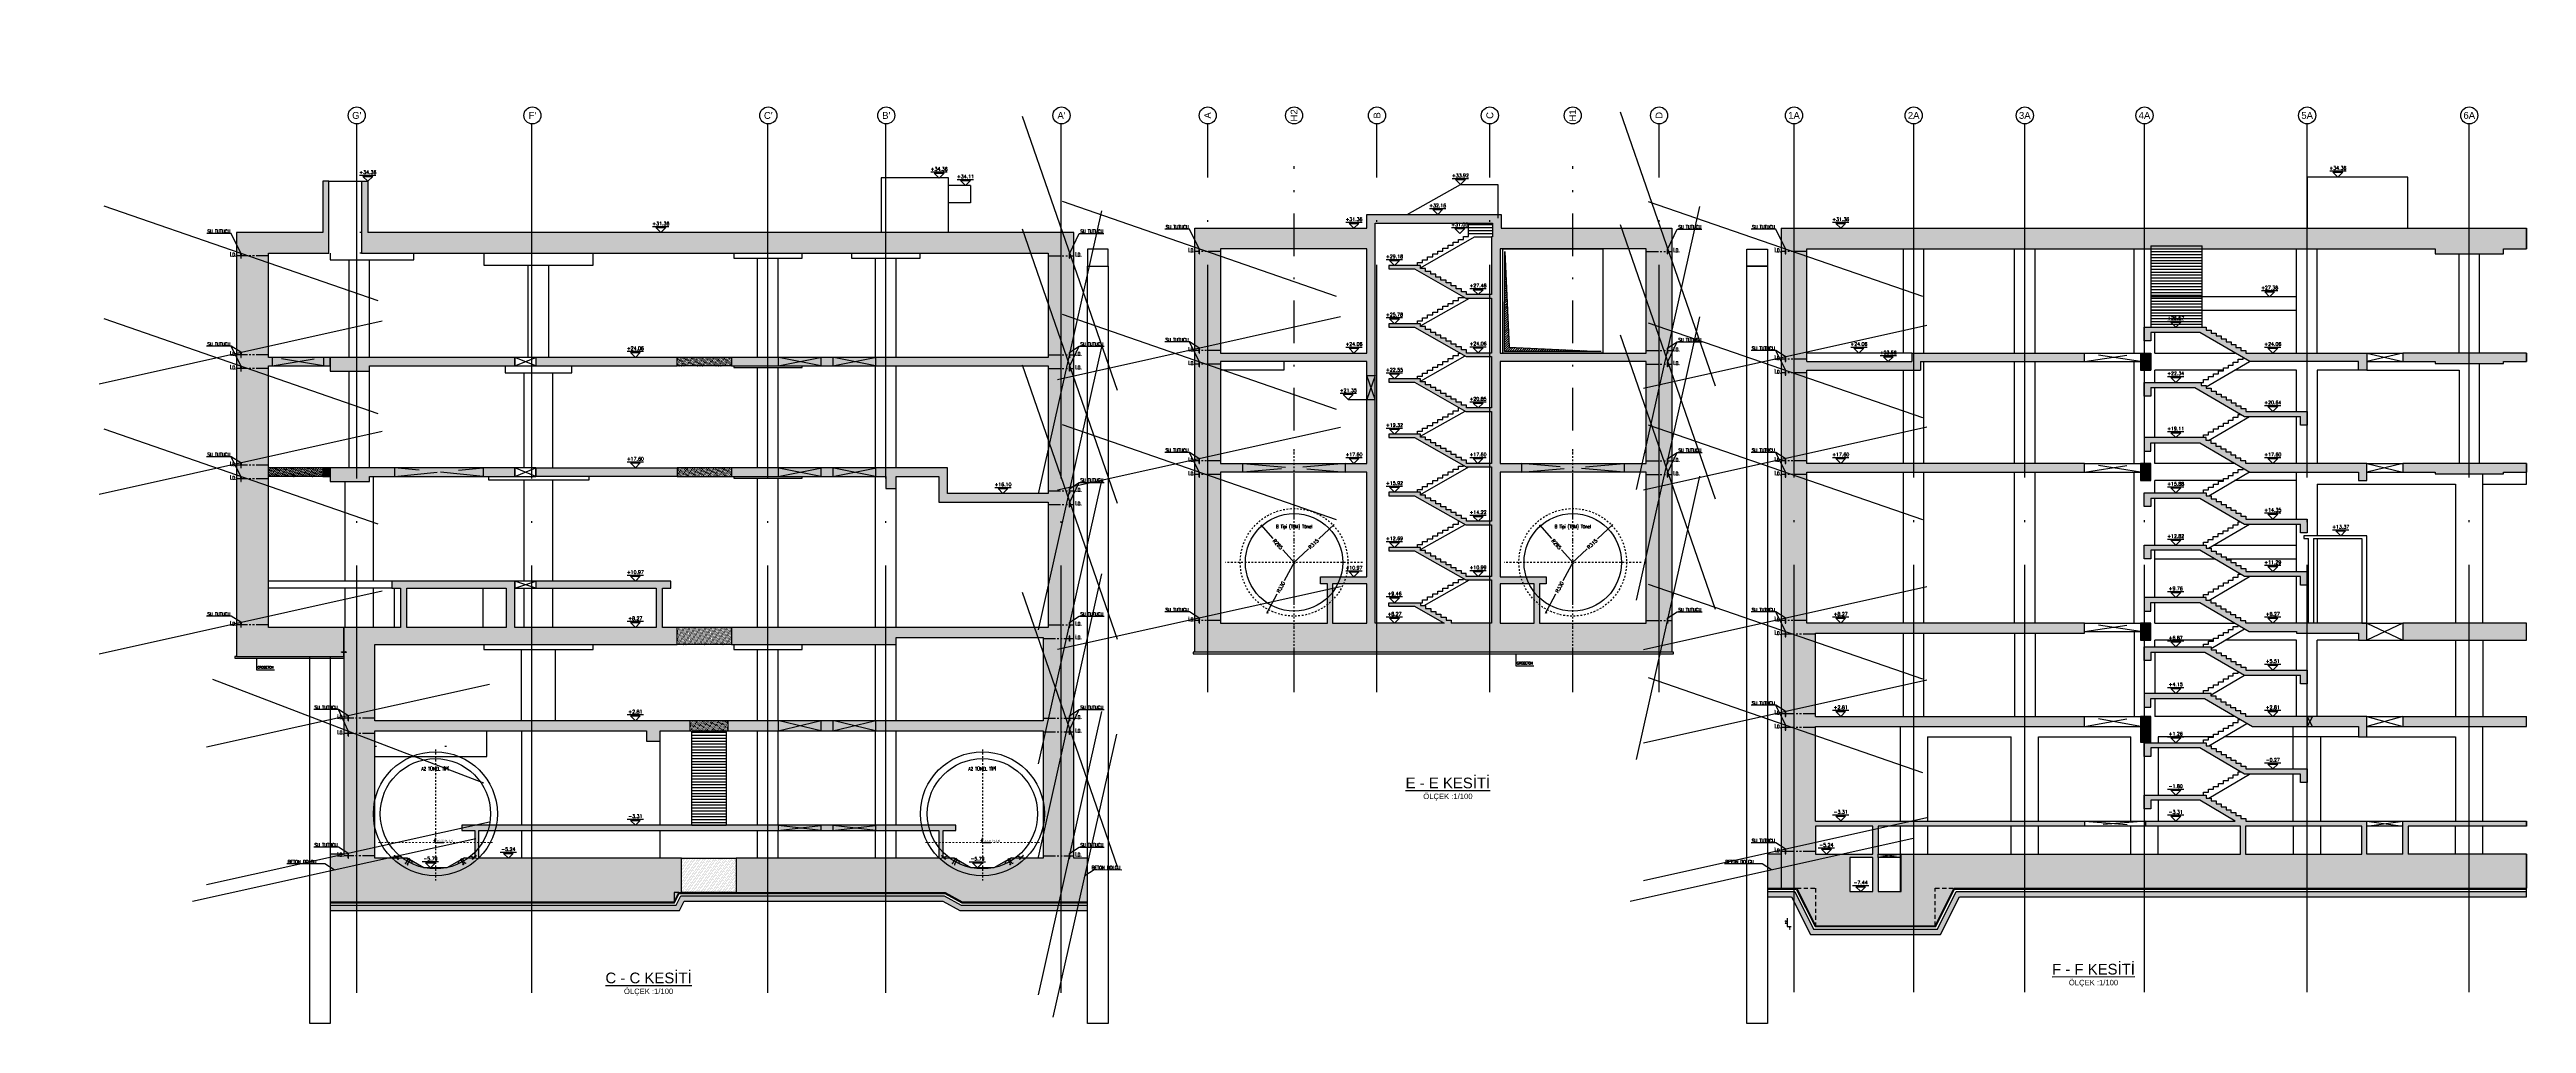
# Model space of a CAD drawing. Header units: millimetres. Extents: x 400408 to 401352, y 4543980 to 4544157.
# Drawn here: x 400952.3 to 401097.2, y 4544014.6 to 4544071.5 of the extents above; entities that cross this region are included whole.
import ezdxf
from ezdxf.enums import TextEntityAlignment as Align

# ---------------------------------------------------------------- set-up
doc = ezdxf.new("R2010")
doc.units = ezdxf.units.MM
for name, pattern in [('ACAD_ISO05W100', [33, 24, -3, 0, -3, 0, -3]), ('AKS', [3, 2.5, -0.25, 0, -0.25]), ('CIZGI', [0.4, 0.25, -0.15]), ('CONTINU', [0]), ('DASHDOT', [1, 0.5, -0.25, 0, -0.25]), ('DASHDOT2', [0.5, 0.25, -0.125, 0, -0.125]), ('Dot', [4, 0, -4]), ('HIDDEN', [0.375, 0.25, -0.125])]:
    doc.linetypes.add(name, pattern=pattern)
for name, color, linetype in [('aks prota', 2, 'AKS'), ('AXIS', 8, 'DASHDOT2'), ('boşluk prota', 2, 'Continuous'), ('boşluk taraması prota', 252, 'Continuous'), ('caks prota', 4, 'Continuous'), ('görünüş prota', 4, 'Continuous'), ('inşaat derzi prota', 11, 'Continuous'), ('KALIP', 1, 'Continuous'), ('kesik prota', 2, 'CIZGI'), ('kesit prota', 1, 'Continuous'), ('kesit tarama prota', 252, 'Continuous'), ('KOT', 7, 'Continuous'), ('kot prota', 4, 'Continuous'), ('LINE V2', 7, 'Continuous'), ('lkolon prota', 4, 'Continuous'), ('merdiven prota', 2, 'Continuous'), ('not prota', 2, 'Continuous'), ('not yazısı prota', 6, 'Continuous'), ('not çizgisi prota', 4, 'Continuous'), ('OLCU', 5, 'Continuous'), ('PRT-AL-TUNEL_EKSENI', 14, 'DASHDOT2'), ('PRT-CST-rc_level', 6, 'Continuous'), ('PRT-CST-rc_levermark', 4, 'Continuous'), ('st_s_not yazısı', 6, 'Continuous'), ('st_s_not çizgisi', 4, 'CIZGI'), ('st_s_su tutucu', 2, 'Continuous'), ('st_s_ölçü', 4, 'Continuous'), ('t35 prota', 3, 'Continuous'), ('taks prota', 7, 'Continuous'), ('tplan prota', 7, 'Continuous'), ('WATER STOP_B', 5, 'Continuous'), ('ölçü prota', 4, 'Continuous')]:
    doc.layers.add(name, color=color, linetype=linetype)
doc.layers.add('PRT-Geo-Axis', color=12, linetype='DASHDOT', lineweight=18)
doc.layers.add('PRT-KD-kazik', color=172, linetype='Continuous', lineweight=25)
doc.styles.add('Arial', font='Arial.ttf')
doc.styles.add('NOT', font='romanstw.shx')
doc.styles.add('OLCU', font='romanstw.shx')
doc.styles.add('SIMPLXTW', font='simplxtw.shx', dxfattribs={"width": 0.6, "height": 125})
doc.styles.get("Standard").update_dxf_attribs({"font": 'Arial.ttf'})
doc.styles.add('TAKS', font='Arial Unicode.ttf')
doc.styles.add('TEXT250', font='romanstw.shx', dxfattribs={"width": 0.8, "height": 25})
doc.styles.add('TSIMPLEX', font='romanstw.shx')
doc.styles.add('TUNNELCONSULT', font='Arial.ttf')
doc.dimstyles.new('1-100', dxfattribs={"dimscale": 0.5, "dimtxt": 2, "dimasz": 7.5, "dimexe": 3, "dimexo": 5, "dimgap": 5, "dimtad": 3, "dimdec": 1, "dimlfac": 2, "dimzin": 9, "dimdsep": 46, "dimtxsty": 'Standard', "dimblk": 'OBLIQUE', "dimcen": 0.09, "dimclrd": 3, "dimclre": 3, "dimclrt": 1, "dimadec": 3, "dimazin": 0, "dimtfac": 1, "dimtdec": 1, "dimtofl": 0, "dimtmove": 0, "dimatfit": 3, "dimfxl": 4, "dimtolj": 1, "dimtzin": 0, "dimarcsym": 0})
doc.dimstyles.new('1-50', dxfattribs={"dimtxt": 10, "dimasz": 4, "dimexe": 4, "dimexo": 8, "dimgap": 4, "dimtad": 1, "dimdec": 1, "dimrnd": 0.05, "dimzin": 9, "dimdsep": 46, "dimtxsty": 'OLCU', "dimblk1": 'OBLIQUE', "dimblk2": 'OBLIQUE', "dimsah": 1, "dimcen": 2, "dimdle": 4, "dimclrd": 4, "dimclre": 4, "dimclrt": 3, "dimadec": 1, "dimazin": 0, "dimtfac": 1, "dimtdec": 1, "dimtix": 1, "dimtmove": 2, "dimatfit": 3, "dimldrblk": 'OBLIQUE', "dimfxl": 1, "dimtvp": 1, "dimtolj": 1, "dimtzin": 1, "dimarcsym": 0})
pattern_1 = [(36, (401030.68156, 4543716.28813), (-0.014547592, 0.087543451), [0, -0.079375])]

# ---------------------------------------------------------------- blocks, each defined once
blk = doc.blocks.new('KOTK5')
at = {"layer": 'PRT-CST-rc_levermark'}
blk.add_line((217, 160), (-213, 160), dxfattribs=at)
blk.add_lwpolyline([(130, 130), (-130, 130), (0, 0)], close=True, dxfattribs=at)
at = {"layer": 'PRT-CST-rc_level', "style": 'OLCU'}
blk.add_attdef('000.00', text='', height=90, dxfattribs=at).set_placement((0, 193), align=Align.CENTER)
blk = doc.blocks.new('D')
at = {"layer": 'st_s_su tutucu', "linetype": 'CONTINU', "ltscale": 0.2}
for p, q in [((-39988, 52508), (-39993, 52508)), ((-39993, 52508), (-39993, 52507)), ((-39993, 52507), (-39991, 52506)), ((-39993, 52449), (-39991, 52450)), ((-39993, 52448), (-39993, 52449)), ((-39991, 52499), (-39992, 52499)), ((-39992, 52499), (-39992, 52498)), ((-39992, 52498), (-39991, 52498)), ((-39991, 52489), (-39992, 52489)), ((-39992, 52489), (-39992, 52488)), ((-39992, 52488), (-39991, 52488)), ((-39991, 52479), (-39992, 52479)), ((-39992, 52479), (-39992, 52478)), ((-39992, 52478), (-39991, 52478)), ((-39992, 52468), (-39992, 52469)), ((-39992, 52469), (-39991, 52469)), ((-39991, 52468), (-39992, 52468)), ((-39992, 52458), (-39992, 52459)), ((-39992, 52459), (-39991, 52459)), ((-39991, 52458), (-39992, 52458)), ((-39991, 52506), (-39991, 52499)), ((-39991, 52498), (-39991, 52489)), ((-39991, 52488), (-39991, 52479)), ((-39991, 52469), (-39991, 52478)), ((-39991, 52459), (-39991, 52468)), ((-39991, 52450), (-39991, 52458)), ((-39990, 52506), (-39988, 52507)), ((-39990, 52499), (-39990, 52506)), ((-39989, 52499), (-39990, 52499)), ((-39990, 52489), (-39990, 52498)), ((-39990, 52498), (-39989, 52498)), ((-39989, 52489), (-39990, 52489)), ((-39990, 52479), (-39990, 52488)), ((-39990, 52488), (-39989, 52488)), ((-39989, 52479), (-39990, 52479)), ((-39990, 52478), (-39989, 52478)), ((-39990, 52478), (-39990, 52469)), ((-39990, 52469), (-39989, 52469)), ((-39989, 52468), (-39990, 52468)), ((-39990, 52468), (-39990, 52459)), ((-39990, 52459), (-39989, 52459)), ((-39989, 52458), (-39990, 52458)), ((-39990, 52458), (-39990, 52450)), ((-39990, 52450), (-39988, 52449)), ((-39989, 52498), (-39989, 52499)), ((-39989, 52488), (-39989, 52489)), ((-39989, 52478), (-39989, 52479)), ((-39989, 52469), (-39989, 52468)), ((-39989, 52459), (-39989, 52458)), ((-39988, 52507), (-39988, 52508)), ((-39988, 52449), (-39988, 52448)), ((-39988, 52448), (-39993, 52448))]:
    blk.add_line(p, q, dxfattribs=at)
blk = doc.blocks.new('_Oblique')
at = {"layer": 'st_s_ölçü', "lineweight": -2}
blk.add_line((-0.5, -0.5), (0.5, 0.5), dxfattribs=at)
blk = doc.blocks.new('KESITKOT')
at = {"layer": 'KOT', "linetype": 'Continuous'}
h = blk.add_hatch(dxfattribs=at)
h.set_pattern_fill('ANSI31', color=5, scale=200, angle=45, style=0)
h.set_pattern_definition([(90, (63253.653, -35392.017), (25, 5e-15), [])])
h.paths.add_polyline_path([(-150, 260), (0, 260), (0, 0)])
at = {"layer": 'KOT', "color": 4, "linetype": 'Continuous'}
for p, q in [((75, 260), (-150, 260)), ((0, 0), (-150, 260)), ((0, 0), (0, 520)), ((0, 0), (1000, 0))]:
    blk.add_line(p, q, dxfattribs=at)
at = {"layer": 'KOT', "color": 7, "linetype": 'Continuous', "style": 'SIMPLXTW', "width": 0.7}
blk.add_attdef('%%P0.000', (216, 100), '', height=200, dxfattribs=at)
blk = doc.blocks.new('A$C05c5180b')
at = {"layer": 'AXIS', "color": 8, "linetype": 'DASHDOT', "ltscale": 3}
blk.add_line((909, 7722), (909, 60), dxfattribs=at)
at = {"layer": 'KALIP'}
for p, q in [((-1158, 1480), (-1585, 1325)), ((2977, 1480), (3404, 1325)), ((-955, 1324), (-806, 1383)), ((-806, 1383), (-459, 1183)), ((-435, 1024), (-459, 1183)), ((2254, 1024), (2278, 1183)), ((2624, 1383), (2278, 1183)), ((2774, 1324), (2624, 1383))]:
    blk.add_line(p, q, dxfattribs=at)
at = {"layer": 'KALIP', "elevation": 0}
for points in [[(-638, 1333), (-658, 1298), (-606, 1268), (-586, 1303)], [(2457, 1333), (2477, 1298), (2425, 1268), (2405, 1303)]]:
    blk.add_lwpolyline(points, close=True, dxfattribs=at)
at = {"layer": 'KALIP'}
for radius in [3625, 3225]:
    blk.add_circle((909, 3955), radius, dxfattribs=at)
at = {"layer": 'LINE V2', "color": 4, "elevation": 0}
for points in [[(-861, 1086, 1), (-818, 1061), (-696, 1274, -0.4142136), (-668, 1281), (-616, 1251, -0.4142136), (-609, 1224), (-731, 1011, 1), (-688, 986, -1)], [(2680, 1086, -1), (2637, 1061), (2514, 1274, 0.4142136), (2487, 1281), (2435, 1251, 0.4142136), (2428, 1224), (2550, 1011, -1), (2507, 986, 1)]]:
    blk.add_lwpolyline(points, format="xyb", dxfattribs=at)
for points in [[(-729, 1316), (-556, 1216), (-546, 1233), (-719, 1333)], [(2548, 1316), (2374, 1216), (2364, 1233), (2538, 1333)]]:
    blk.add_lwpolyline(points, close=True, dxfattribs=at)
at = {"layer": 'PRT-Geo-Axis', "linetype": 'DASHDOT', "ltscale": 3}
blk.add_line((4252, 2280), (-2415, 2280), dxfattribs=at)
at = {"layer": 'WATER STOP_B', "color": 3}
for points in [[(-1339, 1405, 0.5773503), (-1339, 1408), (-1368, 1436, 0.5773503), (-1371, 1435), (-1378, 1408, -0.5773503), (-1381, 1407), (-1419, 1444), (-1424, 1439), (-1427, 1443), (-1422, 1447), (-1450, 1474), (-1454, 1469), (-1458, 1472), (-1453, 1477), (-1470, 1493), (-1488, 1490), (-1492, 1494), (-1467, 1520), (-1463, 1515), (-1466, 1498), (-1449, 1481), (-1444, 1486), (-1441, 1483), (-1445, 1478), (-1418, 1452), (-1414, 1457), (-1410, 1453), (-1415, 1448), (-1383, 1418, 0.5773503), (-1380, 1419), (-1374, 1445, -0.5773503), (-1370, 1446), (-1329, 1405, -0.5773503), (-1330, 1402), (-1355, 1395, 0.5773503), (-1356, 1392), (-1324, 1361), (-1320, 1366), (-1316, 1363), (-1321, 1358), (-1294, 1332), (-1289, 1337), (-1285, 1333), (-1290, 1328), (-1273, 1312), (-1255, 1316), (-1251, 1312), (-1276, 1286), (-1280, 1290), (-1277, 1308), (-1294, 1324), (-1299, 1319), (-1302, 1323), (-1298, 1327), (-1325, 1354), (-1330, 1349), (-1333, 1352), (-1328, 1357), (-1366, 1394, -0.5773503), (-1366, 1397)], [(3158, 1405, -0.5773503), (3157, 1408), (3186, 1436, -0.5773503), (3190, 1435), (3196, 1408, 0.5773503), (3200, 1407), (3238, 1444), (3242, 1439), (3246, 1443), (3241, 1447), (3268, 1474), (3273, 1469), (3277, 1472), (3272, 1477), (3289, 1493), (3307, 1490), (3311, 1494), (3286, 1520), (3282, 1515), (3285, 1498), (3268, 1481), (3263, 1486), (3260, 1483), (3264, 1478), (3237, 1452), (3232, 1457), (3229, 1453), (3234, 1448), (3202, 1418, -0.5773503), (3199, 1419), (3193, 1445, 0.5773503), (3189, 1446), (3148, 1405, 0.5773503), (3148, 1402), (3174, 1395, -0.5773503), (3174, 1392), (3143, 1361), (3138, 1366), (3135, 1363), (3140, 1358), (3112, 1332), (3108, 1337), (3104, 1333), (3109, 1328), (3092, 1312), (3074, 1316), (3070, 1312), (3095, 1286), (3099, 1290), (3096, 1308), (3113, 1324), (3118, 1319), (3121, 1323), (3117, 1327), (3144, 1354), (3148, 1349), (3152, 1352), (3147, 1357), (3185, 1394, 0.5773503), (3184, 1397)]]:
    blk.add_lwpolyline(points, format="xyb", close=True, dxfattribs=at)
at = {"layer": 'OLCU'}
ref = blk.add_blockref('KESITKOT', (909, 2280), dxfattribs=dict(at, xscale=0.4999999999987873, yscale=0.4999999999987873, zscale=0.4999999999987873))
ref.add_attrib('%%P0.000', '%%P0.000 (R.Ü.K)', (1017, 2330), dxfattribs={"layer": 'KOT', "color": 1, "linetype": 'Continuous', "height": 100, "style": 'TUNNELCONSULT'})
at = {"layer": 'not prota', "style": 'TEXT250', "width": 0.7}
blk.add_text('A2 TÜNEL TİPİ', height=200, dxfattribs=at).set_placement((891, 6585), align=Align.MIDDLE_CENTER)
blk = doc.blocks.new('*D11')
at = {"layer": 'DEFPOINTS', "color": 0, "transparency": 16777216}
for p in [(-456, 110), (-266, -103)]:
    blk.add_point(p, dxfattribs=at)
at = {"layer": 'st_s_ölçü', "color": 4, "lineweight": -2, "transparency": 16777216}
for p, q in [((-461, 116), (-390, 36)), ((-260, -109), (-332, -29))]:
    blk.add_line(p, q, dxfattribs=at)
at = {"layer": 'st_s_ölçü', "color": 4, "lineweight": -2, "transparency": 16777216, "xscale": 8, "yscale": 8, "zscale": 8, "rotation": 131.8058995973175}
blk.add_blockref('_Oblique', (-456, 110), dxfattribs=at)
at = {"layer": 'st_s_ölçü', "color": 3, "transparency": 16777216, "insert": (-361, 3), "char_height": 20, "attachment_point": 5, "rotation": 311.8059, "style": 'OLCU'}
blk.add_mtext('\\A1;R285', dxfattribs=at)
blk = doc.blocks.new('*D12')
at = {"layer": 'DEFPOINTS', "color": 0, "transparency": 16777216}
for p in [(-36, 113), (-266, -103)]:
    blk.add_point(p, dxfattribs=at)
at = {"layer": 'st_s_ölçü', "color": 4, "lineweight": -2, "transparency": 16777216}
for p, q in [((-31, 118), (-121, 34)), ((-272, -108), (-182, -24))]:
    blk.add_line(p, q, dxfattribs=at)
at = {"layer": 'st_s_ölçü', "color": 4, "lineweight": -2, "transparency": 16777216, "xscale": 8, "yscale": 8, "zscale": 8, "rotation": 43.24583088137385}
blk.add_blockref('_Oblique', (-36, 113), dxfattribs=at)
at = {"layer": 'st_s_ölçü', "color": 3, "transparency": 16777216, "insert": (-151, 5), "char_height": 20, "attachment_point": 5, "rotation": 43.2458, "style": 'OLCU'}
blk.add_mtext('\\A1;R315', dxfattribs=at)
blk = doc.blocks.new('*D13')
at = {"layer": 'DEFPOINTS', "color": 0, "transparency": 16777216}
for p in [(-266, -103), (-421, -394)]:
    blk.add_point(p, dxfattribs=at)
at = {"layer": 'lkolon prota', "color": 4, "lineweight": -2, "transparency": 16777216}
for p, q in [((-262, -96), (-323, -210)), ((-425, -401), (-364, -287))]:
    blk.add_line(p, q, dxfattribs=at)
at = {"layer": 'lkolon prota', "color": 4, "lineweight": -2, "transparency": 16777216, "xscale": 8, "yscale": 8, "zscale": 8, "rotation": 241.9351701811658}
blk.add_blockref('_Oblique', (-421, -394), dxfattribs=at)
at = {"layer": 'lkolon prota', "color": 3, "transparency": 16777216, "insert": (-343, -248), "char_height": 20, "attachment_point": 5, "rotation": 61.9352, "style": 'OLCU'}
blk.add_mtext('\\A1;R330', dxfattribs=at)
blk = doc.blocks.new('A$C127942D9')
at = {"layer": 'aks prota', "ltscale": 2}
blk.add_line((-265.793, -631.684), (-265.793, 559.681), dxfattribs=at)
at = {"layer": 'aks prota'}
blk.add_line((135.187, -102.854), (-666.774, -102.854), dxfattribs=at)
at = {"layer": 'görünüş prota', "color": 6, "linetype": 'CIZGI', "ltscale": 2}
blk.add_circle((-265.793, -102.854), 315, dxfattribs=at)
at = {"layer": 'görünüş prota', "color": 6}
blk.add_circle((-265.793, -102.854), 285, dxfattribs=at)
at = {"layer": 'not prota', "style": 'TEXT250', "width": 0.7}
blk.add_text('B Tipi (TBM) Tünel', height=20, dxfattribs=at).set_placement((-265.793, 106.819), align=Align.MIDDLE_CENTER)
at = {"layer": 'lkolon prota'}
dim = blk.add_radius_dim(center=(-265.793, -102.854), mpoint=(-421.048, -394.051), dimstyle='1-100', dxfattribs=at)
dim.commit()
dim.dimension.update_dxf_attribs({"geometry": '*D13', "text_midpoint": (-343.421, -248.453), "dimtype": 132})
at = {"layer": 'st_s_ölçü'}
for mpoint, picture, middle in [((-455.777, 109.587), '*D11', (-360.785, 3.366)), ((-36.341, 112.962), '*D12', (-151.067, 5.054))]:
    dim = blk.add_radius_dim(center=(-265.793, -102.854), mpoint=mpoint, dimstyle='1-100', dxfattribs=at)
    dim.commit()
    dim.dimension.update_dxf_attribs({"geometry": picture, "text_midpoint": middle, "dimtype": 132})

msp = doc.modelspace()

# ---------------------------------------------------------------- hatches: boundary and pattern name
at = {"layer": 'boşluk taraması prota', "ltscale": 2}
h = msp.add_hatch(dxfattribs=at)
h.set_pattern_fill('ANSI31', color=256, scale=0.03, style=0)
h.set_pattern_definition([(45, (400335.16927, 4543642.59197), (-0.067351921, 0.067351921), [])])
h.paths.add_polyline_path([(401037.407, 4544059.728), (401037.66, 4544054.117), (401043.044, 4544053.88), (401037.394, 4544053.88)])
at = {"layer": 'kesit tarama prota'}
h = msp.add_hatch(color=256, dxfattribs=at)
h.dxf.hatch_style = 1
h.paths.add_polyline_path([(400965.089, 4544059.628), (400968.633, 4544059.628), (400968.633, 4544063.828), (400968.285, 4544063.828), (400968.285, 4544060.828), (400963.235, 4544060.828), (400963.235, 4544036.038), (400969.509, 4544036.038), (400969.509, 4544037.738), (400965.089, 4544037.738), (400965.089, 4544053.028), (400968.71, 4544053.028), (400968.71, 4544053.528), (400965.089, 4544053.528)])
h = msp.add_hatch(color=256, dxfattribs=at)
h.dxf.hatch_style = 1
h.paths.add_polyline_path([(401012.209, 4544060.828), (400970.91, 4544060.828), (400970.91, 4544063.828), (400970.54, 4544063.828), (400970.54, 4544059.628), (400999.209, 4544059.628), (401003.209, 4544059.628), (401010.709, 4544059.628), (401010.709, 4544053.528), (400992.186, 4544053.528), (400992.186, 4544053.028), (401010.709, 4544053.028), (401010.709, 4544045.568), (401004.809, 4544045.568), (401004.809, 4544047.068), (400992.186, 4544047.068), (400992.186, 4544046.568), (401001.209, 4544046.568), (401001.209, 4544045.868), (401001.809, 4544045.868), (401001.809, 4544046.568), (401004.309, 4544046.568), (401004.309, 4544045.068), (401010.709, 4544045.068), (401010.709, 4544037.738), (400992.186, 4544037.738), (400992.186, 4544036.738), (401001.809, 4544036.738), (401001.809, 4544037.138), (401010.409, 4544037.138), (401010.409, 4544032.278), (400991.959, 4544032.278), (400991.959, 4544031.678), (401010.409, 4544031.678), (401010.409, 4544024.228), (401008.518, 4544024.228), (401007.529, 4544023.678), (401006.189, 4544023.678), (401005.199, 4544024.228), (401004.558, 4544024.228), (401004.558, 4544025.858), (401005.309, 4544025.858), (401005.309, 4544026.158), (400976.409, 4544026.158), (400976.409, 4544025.858), (400977.158, 4544025.858), (400977.158, 4544024.228), (400976.518, 4544024.228), (400975.529, 4544023.678), (400974.189, 4544023.678), (400973.199, 4544024.228), (400971.309, 4544024.228), (400971.309, 4544031.678), (400987.209, 4544031.678), (400987.209, 4544031.078), (400988.009, 4544031.078), (400988.009, 4544031.678), (400989.759, 4544031.678), (400989.759, 4544032.278), (400971.31, 4544032.278), (400971.31, 4544036.738), (400989.01, 4544036.738), (400989.01, 4544037.738), (400988.142, 4544037.738), (400988.142, 4544040.038), (400988.637, 4544040.038), (400988.637, 4544040.438), (400980.726, 4544040.438), (400980.726, 4544040.038), (400987.771, 4544040.038), (400987.771, 4544037.738), (400979.515, 4544037.738), (400979.515, 4544040.438), (400972.32, 4544040.438), (400972.32, 4544040.038), (400972.815, 4544040.038), (400972.815, 4544037.738), (400969.509, 4544037.738), (400969.509, 4544024.48), (400968.709, 4544024.48), (400968.709, 4544021.678), (400988.822, 4544021.678), (400989.097, 4544022.228), (400989.259, 4544022.228), (400989.259, 4544024.228), (400977.408, 4544024.228), (400977.408, 4544025.858), (401004.308, 4544025.858), (401004.308, 4544024.228), (400992.459, 4544024.228), (400992.459, 4544022.228), (401004.681, 4544022.228), (401005.67, 4544021.678), (401008.047, 4544021.678), (401009.037, 4544021.678), (401013.009, 4544021.678), (401013.009, 4544024.228), (401012.209, 4544024.228)])
h.paths.add_polyline_path([(400979.004, 4544040.038), (400979.004, 4544037.738), (400973.186, 4544037.738), (400973.186, 4544040.038)], flags=16)
h = msp.add_hatch(color=256, dxfattribs=at)
h.dxf.hatch_style = 1
h.paths.add_polyline_path([(401047.188, 4544061.08), (401037.198, 4544061.08), (401037.198, 4544061.88), (401029.338, 4544061.88), (401029.338, 4544061.08), (401019.288, 4544061.08), (401019.288, 4544036.29), (401047.188, 4544036.29)])
h.paths.add_polyline_path([(401029.338, 4544037.99), (401027.338, 4544037.99), (401027.338, 4544040.29), (401029.338, 4544040.29)], flags=16)
h.paths.add_polyline_path([(401029.838, 4544037.99), (401029.838, 4544061.38), (401036.698, 4544061.38), (401036.698, 4544060.571), (401036.638, 4544060.571), (401036.638, 4544059.88), (401036.638, 4544057.2), (401035.178, 4544057.2), (401035.178, 4544057.37), (401034.878, 4544057.37), (401034.878, 4544057.54), (401034.578, 4544057.54), (401034.578, 4544057.71), (401034.278, 4544057.71), (401034.278, 4544057.88), (401033.978, 4544057.88), (401033.978, 4544058.05), (401033.678, 4544058.05), (401033.678, 4544058.22), (401033.378, 4544058.22), (401033.378, 4544058.39), (401033.078, 4544058.39), (401033.078, 4544058.56), (401032.778, 4544058.56), (401032.778, 4544058.73), (401032.478, 4544058.73), (401032.478, 4544058.9), (401030.638, 4544058.9), (401030.638, 4544058.7), (401032.125, 4544058.7), (401035.125, 4544057), (401036.638, 4544057), (401036.638, 4544053.78), (401035.178, 4544053.78), (401035.178, 4544053.97), (401034.878, 4544053.97), (401034.878, 4544054.14), (401034.578, 4544054.14), (401034.578, 4544054.31), (401034.278, 4544054.31), (401034.278, 4544054.48), (401033.978, 4544054.48), (401033.978, 4544054.65), (401033.678, 4544054.65), (401033.678, 4544054.82), (401033.378, 4544054.82), (401033.378, 4544054.99), (401033.078, 4544054.99), (401033.078, 4544055.16), (401032.778, 4544055.16), (401032.778, 4544055.33), (401032.478, 4544055.33), (401032.478, 4544055.5), (401030.638, 4544055.5), (401030.638, 4544055.3), (401032.126, 4544055.3), (401035.161, 4544053.58), (401036.638, 4544053.58), (401036.638, 4544050.57), (401035.178, 4544050.57), (401035.178, 4544050.74), (401034.878, 4544050.74), (401034.878, 4544050.91), (401034.578, 4544050.91), (401034.578, 4544051.08), (401034.278, 4544051.08), (401034.278, 4544051.25), (401033.978, 4544051.25), (401033.978, 4544051.42), (401033.678, 4544051.42), (401033.678, 4544051.59), (401033.378, 4544051.59), (401033.378, 4544051.76), (401033.078, 4544051.76), (401033.078, 4544051.93), (401032.778, 4544051.93), (401032.778, 4544052.1), (401032.478, 4544052.1), (401032.478, 4544052.27), (401030.638, 4544052.27), (401030.638, 4544052.07), (401032.125, 4544052.07), (401035.125, 4544050.37), (401036.638, 4544050.37), (401036.638, 4544047.32), (401035.168, 4544047.32), (401035.168, 4544047.51), (401034.878, 4544047.51), (401034.878, 4544047.68), (401034.578, 4544047.68), (401034.578, 4544047.85), (401034.278, 4544047.85), (401034.278, 4544048.02), (401033.978, 4544048.02), (401033.978, 4544048.19), (401033.678, 4544048.19), (401033.678, 4544048.36), (401033.378, 4544048.36), (401033.378, 4544048.53), (401033.078, 4544048.53), (401033.078, 4544048.7), (401032.778, 4544048.7), (401032.778, 4544048.87), (401032.478, 4544048.87), (401032.478, 4544049.04), (401030.638, 4544049.04), (401030.638, 4544048.84), (401032.125, 4544048.84), (401035.16, 4544047.12), (401036.638, 4544047.12), (401036.638, 4544043.94), (401035.178, 4544043.94), (401035.178, 4544044.11), (401034.878, 4544044.11), (401034.878, 4544044.28), (401034.578, 4544044.28), (401034.578, 4544044.45), (401034.278, 4544044.45), (401034.278, 4544044.62), (401033.978, 4544044.62), (401033.978, 4544044.79), (401033.678, 4544044.79), (401033.678, 4544044.96), (401033.378, 4544044.96), (401033.378, 4544045.13), (401033.078, 4544045.13), (401033.078, 4544045.3), (401032.778, 4544045.3), (401032.778, 4544045.47), (401032.478, 4544045.47), (401032.478, 4544045.64), (401030.638, 4544045.64), (401030.638, 4544045.44), (401032.125, 4544045.44), (401035.125, 4544043.74), (401036.638, 4544043.74), (401036.638, 4544040.71), (401035.153, 4544040.71), (401035.153, 4544040.88), (401034.878, 4544040.88), (401034.878, 4544041.05), (401034.578, 4544041.05), (401034.578, 4544041.22), (401034.278, 4544041.22), (401034.278, 4544041.39), (401033.978, 4544041.39), (401033.978, 4544041.56), (401033.678, 4544041.56), (401033.678, 4544041.73), (401033.378, 4544041.73), (401033.378, 4544041.9), (401033.078, 4544041.9), (401033.078, 4544042.07), (401032.778, 4544042.07), (401032.778, 4544042.24), (401032.478, 4544042.24), (401032.478, 4544042.41), (401030.638, 4544042.41), (401030.638, 4544042.21), (401032.125, 4544042.21), (401035.125, 4544040.51), (401036.638, 4544040.51), (401036.638, 4544037.99), (401034.278, 4544037.99), (401034.278, 4544038.16), (401033.978, 4544038.16), (401033.978, 4544038.33), (401033.678, 4544038.33), (401033.678, 4544038.5), (401033.378, 4544038.5), (401033.378, 4544038.67), (401033.078, 4544038.67), (401033.078, 4544038.84), (401032.778, 4544038.84), (401032.778, 4544039.01), (401032.478, 4544039.01), (401032.478, 4544039.18), (401030.638, 4544039.18), (401030.638, 4544038.98), (401032.125, 4544038.98), (401033.872, 4544037.99)], flags=16)
h.paths.add_polyline_path([(401027.038, 4544037.99), (401020.788, 4544037.99), (401020.788, 4544046.82), (401029.338, 4544046.82), (401029.338, 4544040.69), (401026.638, 4544040.69), (401026.638, 4544040.29), (401027.038, 4544040.29)], flags=16)
h.paths.add_polyline_path([(401037.138, 4544037.99), (401037.138, 4544040.29), (401039.138, 4544040.29), (401039.138, 4544037.99)], flags=16)
h.paths.add_polyline_path([(401037.138, 4544040.69), (401037.138, 4544046.82), (401045.688, 4544046.82), (401045.688, 4544037.99), (401039.438, 4544037.99), (401039.438, 4544040.29), (401039.838, 4544040.29), (401039.838, 4544040.69)], flags=16)
h.paths.add_polyline_path([(401029.338, 4544047.32), (401020.788, 4544047.32), (401020.788, 4544053.28), (401029.338, 4544053.28)], flags=16)
h.paths.add_polyline_path([(401037.138, 4544047.32), (401037.138, 4544053.28), (401045.688, 4544053.28), (401045.688, 4544047.32)], flags=16)
h.paths.add_polyline_path([(401029.338, 4544053.78), (401020.788, 4544053.78), (401020.788, 4544059.88), (401029.338, 4544059.88)], flags=16)
h.paths.add_polyline_path([(401037.138, 4544053.78), (401037.138, 4544059.88), (401045.688, 4544059.88), (401045.688, 4544053.78)], flags=16)
h = msp.add_hatch(color=256, dxfattribs=at)
h.dxf.hatch_style = 1
h.paths.add_polyline_path([(401097.175, 4544024.48), (401090.247, 4544024.48), (401090.247, 4544026.11), (401097.175, 4544026.11), (401097.175, 4544026.41), (401089.947, 4544026.41), (401089.947, 4544024.48), (401087.847, 4544024.48), (401087.847, 4544026.41), (401080.762, 4544026.41), (401080.762, 4544026.563), (401080.472, 4544026.563), (401080.472, 4544026.733), (401080.182, 4544026.733), (401080.182, 4544026.903), (401079.892, 4544026.903), (401079.892, 4544027.073), (401079.602, 4544027.073), (401079.602, 4544027.243), (401079.312, 4544027.243), (401079.312, 4544027.413), (401079.022, 4544027.413), (401079.022, 4544027.583), (401078.732, 4544027.583), (401078.732, 4544027.753), (401078.442, 4544027.753), (401078.442, 4544027.923), (401074.806, 4544027.923), (401074.806, 4544027.124), (401075.206, 4544027.124), (401075.206, 4544027.623), (401078.07, 4544027.623), (401080.14, 4544026.41), (401074.906, 4544026.41), (401074.906, 4544026.11), (401080.446, 4544026.11), (401080.446, 4544024.48), (401059.247, 4544024.48), (401059.247, 4544026.11), (401071.331, 4544026.11), (401071.331, 4544026.41), (401055.581, 4544026.41), (401055.581, 4544031.93), (401071.331, 4544031.93), (401071.331, 4544032.53), (401055.581, 4544032.53), (401055.581, 4544037.39), (401071.331, 4544037.39), (401071.331, 4544037.99), (401055.081, 4544037.99), (401055.081, 4544046.82), (401071.331, 4544046.82), (401071.331, 4544047.32), (401055.081, 4544047.32), (401055.081, 4544052.78), (401061.731, 4544052.78), (401061.731, 4544053.28), (401071.331, 4544053.28), (401071.331, 4544053.78), (401061.231, 4544053.78), (401061.231, 4544053.28), (401055.081, 4544053.28), (401055.081, 4544059.88), (401091.831, 4544059.88), (401091.831, 4544059.58), (401095.831, 4544059.58), (401095.831, 4544059.88), (401097.17, 4544059.88), (401097.17, 4544061.08), (401053.581, 4544061.08), (401053.581, 4544022.48), (401054.497, 4544022.48), (401055.597, 4544020.28), (401062.597, 4544020.28), (401063.697, 4544022.48), (401097.175, 4544022.48)])
h.paths.add_polyline_path([(401080.746, 4544024.48), (401080.746, 4544026.11), (401087.547, 4544026.11), (401087.547, 4544024.48)], flags=16)
h.paths.add_polyline_path([(401060.597, 4544022.28), (401059.247, 4544022.28), (401059.247, 4544024.28), (401060.597, 4544024.28)], flags=16)
h.paths.add_polyline_path([(401058.947, 4544022.28), (401057.597, 4544022.28), (401057.597, 4544024.28), (401058.947, 4544024.28)], flags=16)
h.paths.add_polyline_path([(401058.947, 4544024.48), (401055.581, 4544024.48), (401055.581, 4544026.11), (401058.947, 4544026.11)], flags=16)
h = msp.add_hatch(color=256, dxfattribs=at)
h.dxf.hatch_style = 1
h.paths.add_polyline_path([(401087.847, 4544053.78), (401080.763, 4544053.78), (401080.763, 4544053.933), (401080.473, 4544053.933), (401080.473, 4544054.103), (401080.183, 4544054.103), (401080.183, 4544054.273), (401079.893, 4544054.273), (401079.893, 4544054.443), (401079.603, 4544054.443), (401079.603, 4544054.613), (401079.313, 4544054.613), (401079.313, 4544054.783), (401079.023, 4544054.783), (401079.023, 4544054.953), (401078.733, 4544054.953), (401078.733, 4544055.123), (401078.443, 4544055.123), (401078.443, 4544055.293), (401074.806, 4544055.293), (401074.806, 4544054.494), (401075.206, 4544054.494), (401075.206, 4544054.993), (401078.071, 4544054.993), (401080.993, 4544053.28), (401087.347, 4544053.28), (401087.347, 4544052.78), (401087.847, 4544052.78)])
h = msp.add_hatch(color=256, dxfattribs=at)
h.dxf.hatch_style = 1
h.paths.add_polyline_path([(401075.206, 4544053.78), (401074.606, 4544053.78), (401074.606, 4544052.78), (401075.206, 4544052.78)])
h = msp.add_hatch(color=256, dxfattribs=at)
h.dxf.hatch_style = 1
h.paths.add_polyline_path([(401097.17, 4544053.78), (401089.947, 4544053.78), (401089.947, 4544053.28), (401091.831, 4544053.28), (401091.831, 4544053.18), (401095.831, 4544053.18), (401095.831, 4544053.28), (401097.17, 4544053.28)])
h = msp.add_hatch(color=256, dxfattribs=at)
h.dxf.hatch_style = 1
h.paths.add_polyline_path([(400971.009, 4544053.028), (400979.515, 4544053.028), (400979.515, 4544053.528), (400968.71, 4544053.528), (400968.71, 4544052.728), (400971.009, 4544052.728)])
h = msp.add_hatch(color=256, dxfattribs=at)
h.dxf.hatch_style = 1
h.paths.add_polyline_path([(400989.01, 4544053.528), (400980.726, 4544053.528), (400980.726, 4544053.028), (400989.01, 4544053.028)])
h = msp.add_hatch(dxfattribs=at)
h.set_pattern_fill('DOTS', color=2, scale=0.05, angle=36)
h.set_pattern_definition(pattern_1)
h.paths.add_polyline_path([(400992.186, 4544053.528), (400989.01, 4544053.528), (400989.01, 4544053.028), (400992.186, 4544053.028)])
h = msp.add_hatch(color=256, dxfattribs=at)
h.dxf.hatch_style = 1
h.paths.add_polyline_path([(401084.356, 4544050.363), (401080.763, 4544050.363), (401080.763, 4544050.533), (401080.473, 4544050.533), (401080.473, 4544050.703), (401080.183, 4544050.703), (401080.183, 4544050.873), (401079.893, 4544050.873), (401079.893, 4544051.043), (401079.603, 4544051.043), (401079.603, 4544051.213), (401079.313, 4544051.213), (401079.313, 4544051.383), (401079.023, 4544051.383), (401079.023, 4544051.553), (401078.733, 4544051.553), (401078.733, 4544051.723), (401078.443, 4544051.723), (401078.443, 4544051.893), (401078.153, 4544051.893), (401078.153, 4544052.063), (401074.806, 4544052.063), (401074.806, 4544051.264), (401075.206, 4544051.264), (401075.206, 4544051.763), (401077.781, 4544051.763), (401080.681, 4544050.063), (401083.956, 4544050.063), (401083.956, 4544049.564), (401084.356, 4544049.564)])
h = msp.add_hatch(color=256, dxfattribs=at)
h.dxf.hatch_style = 1
h.paths.add_polyline_path([(401087.847, 4544047.32), (401080.763, 4544047.32), (401080.763, 4544047.473), (401080.473, 4544047.473), (401080.473, 4544047.643), (401080.183, 4544047.643), (401080.183, 4544047.813), (401079.893, 4544047.813), (401079.893, 4544047.983), (401079.603, 4544047.983), (401079.603, 4544048.153), (401079.313, 4544048.153), (401079.313, 4544048.323), (401079.023, 4544048.323), (401079.023, 4544048.493), (401078.733, 4544048.493), (401078.733, 4544048.663), (401078.443, 4544048.663), (401078.443, 4544048.833), (401077.902, 4544048.833), (401074.806, 4544048.833), (401074.806, 4544048.034), (401075.206, 4544048.034), (401075.206, 4544048.533), (401078.071, 4544048.533), (401080.993, 4544046.82), (401087.347, 4544046.82), (401087.347, 4544046.32), (401087.847, 4544046.32)])
h = msp.add_hatch(dxfattribs=at)
h.set_pattern_fill('DOTS', color=2, scale=0.05, angle=36)
h.set_pattern_definition(pattern_1)
h.paths.add_polyline_path([(400968.281, 4544046.568), (400968.281, 4544047.068), (400965.089, 4544047.068), (400965.089, 4544046.568)])
h = msp.add_hatch(color=256, dxfattribs=at)
h.dxf.hatch_style = 1
h.paths.add_polyline_path([(400968.281, 4544046.568), (400968.711, 4544046.568), (400968.711, 4544047.068), (400968.281, 4544047.068)])
h = msp.add_hatch(color=256, dxfattribs=at)
h.dxf.hatch_style = 1
h.paths.add_polyline_path([(400971.009, 4544046.568), (400979.515, 4544046.568), (400979.515, 4544047.068), (400968.711, 4544047.068), (400968.711, 4544046.268), (400971.009, 4544046.268)])
h = msp.add_hatch(color=256, dxfattribs=at)
h.dxf.hatch_style = 1
h.paths.add_polyline_path([(400989.01, 4544047.068), (400980.726, 4544047.068), (400980.726, 4544046.568), (400989.01, 4544046.568)])
h = msp.add_hatch(dxfattribs=at)
h.set_pattern_fill('DOTS', color=2, scale=0.05, angle=36)
h.set_pattern_definition(pattern_1)
h.paths.add_polyline_path([(400992.186, 4544047.068), (400989.01, 4544047.068), (400989.01, 4544046.568), (400992.186, 4544046.568)])
h = msp.add_hatch(color=256, dxfattribs=at)
h.dxf.hatch_style = 1
h.paths.add_polyline_path([(401075.206, 4544047.32), (401074.606, 4544047.32), (401074.606, 4544046.32), (401075.206, 4544046.32)])
h = msp.add_hatch(color=256, dxfattribs=at)
h.dxf.hatch_style = 1
h.paths.add_polyline_path([(401097.175, 4544047.32), (401089.947, 4544047.32), (401089.947, 4544046.82), (401091.831, 4544046.82), (401091.831, 4544046.72), (401095.831, 4544046.72), (401095.831, 4544046.82), (401097.175, 4544046.82)])
h = msp.add_hatch(color=256, dxfattribs=at)
h.dxf.hatch_style = 1
h.paths.add_polyline_path([(401084.356, 4544044.073), (401080.762, 4544044.073), (401080.762, 4544044.243), (401080.472, 4544044.243), (401080.472, 4544044.413), (401080.182, 4544044.413), (401080.182, 4544044.583), (401079.892, 4544044.583), (401079.892, 4544044.753), (401079.602, 4544044.753), (401079.602, 4544044.923), (401079.312, 4544044.923), (401079.312, 4544045.093), (401079.022, 4544045.093), (401079.022, 4544045.263), (401078.732, 4544045.263), (401078.732, 4544045.433), (401078.442, 4544045.433), (401078.442, 4544045.603), (401074.806, 4544045.603), (401074.806, 4544044.804), (401075.206, 4544044.804), (401075.206, 4544045.303), (401078.07, 4544045.303), (401080.68, 4544043.773), (401083.956, 4544043.773), (401083.956, 4544043.274), (401084.356, 4544043.274)])
h = msp.add_hatch(color=256, dxfattribs=at)
h.dxf.hatch_style = 1
h.paths.add_polyline_path([(401084.356, 4544041.013), (401080.762, 4544041.013), (401080.762, 4544041.183), (401080.472, 4544041.183), (401080.472, 4544041.353), (401080.182, 4544041.353), (401080.182, 4544041.523), (401079.892, 4544041.523), (401079.892, 4544041.693), (401079.602, 4544041.693), (401079.602, 4544041.863), (401079.312, 4544041.863), (401079.312, 4544042.033), (401079.022, 4544042.033), (401079.022, 4544042.203), (401078.732, 4544042.203), (401078.732, 4544042.373), (401078.442, 4544042.373), (401078.442, 4544042.543), (401074.806, 4544042.543), (401074.806, 4544041.744), (401075.206, 4544041.744), (401075.206, 4544042.243), (401078.07, 4544042.243), (401080.68, 4544040.713), (401083.956, 4544040.713), (401083.956, 4544040.214), (401084.356, 4544040.214)])
h = msp.add_hatch(color=256, dxfattribs=at)
h.dxf.hatch_style = 1
h.paths.add_polyline_path([(401087.847, 4544037.99), (401080.762, 4544037.99), (401080.762, 4544038.123), (401080.472, 4544038.123), (401080.472, 4544038.293), (401080.182, 4544038.293), (401080.182, 4544038.463), (401079.892, 4544038.463), (401079.892, 4544038.633), (401079.602, 4544038.633), (401079.602, 4544038.803), (401079.312, 4544038.803), (401079.312, 4544038.973), (401079.022, 4544038.973), (401079.022, 4544039.143), (401078.732, 4544039.143), (401078.732, 4544039.313), (401078.442, 4544039.313), (401078.442, 4544039.483), (401074.806, 4544039.483), (401074.806, 4544038.684), (401075.206, 4544038.684), (401075.206, 4544039.183), (401078.07, 4544039.183), (401080.958, 4544037.49), (401083.731, 4544037.49), (401083.731, 4544037.39), (401087.351, 4544037.39), (401087.351, 4544036.99), (401087.847, 4544036.99)])
h = msp.add_hatch(dxfattribs=at)
h.set_pattern_fill('DOTS', color=2, scale=0.05, angle=36)
h.set_pattern_definition(pattern_1)
h.paths.add_polyline_path([(400992.186, 4544037.738), (400989.01, 4544037.738), (400989.01, 4544036.738), (400992.186, 4544036.738)])
h = msp.add_hatch(color=256, dxfattribs=at)
h.dxf.hatch_style = 1
h.paths.add_polyline_path([(401074.606, 4544037.99), (401074.606, 4544036.99), (401075.206, 4544036.99), (401075.206, 4544037.99)])
h = msp.add_hatch(color=256, dxfattribs=at)
h.dxf.hatch_style = 1
h.paths.add_polyline_path([(401097.175, 4544037.99), (401089.947, 4544037.99), (401089.947, 4544036.99), (401093.031, 4544036.99), (401093.031, 4544036.99), (401093.935, 4544036.99), (401097.175, 4544036.99)])
h = msp.add_hatch(color=256, dxfattribs=at)
h.dxf.hatch_style = 1
h.paths.add_polyline_path([(401084.356, 4544035.233), (401080.762, 4544035.233), (401080.762, 4544035.403), (401080.472, 4544035.403), (401080.472, 4544035.573), (401080.182, 4544035.573), (401080.182, 4544035.743), (401079.892, 4544035.743), (401079.892, 4544035.913), (401079.602, 4544035.913), (401079.602, 4544036.083), (401079.312, 4544036.083), (401079.312, 4544036.253), (401079.022, 4544036.253), (401079.022, 4544036.423), (401078.732, 4544036.423), (401078.732, 4544036.593), (401074.806, 4544036.593), (401074.806, 4544035.794), (401075.206, 4544035.794), (401075.206, 4544036.293), (401078.36, 4544036.293), (401080.68, 4544034.933), (401083.956, 4544034.933), (401083.956, 4544034.434), (401084.356, 4544034.434)])
h = msp.add_hatch(color=256, dxfattribs=at)
h.dxf.hatch_style = 1
h.paths.add_polyline_path([(401087.847, 4544032.53), (401080.762, 4544032.53), (401080.762, 4544032.683), (401080.472, 4544032.683), (401080.472, 4544032.853), (401080.182, 4544032.853), (401080.182, 4544033.023), (401079.892, 4544033.023), (401079.892, 4544033.193), (401079.602, 4544033.193), (401079.602, 4544033.363), (401079.312, 4544033.363), (401079.312, 4544033.533), (401079.022, 4544033.533), (401079.022, 4544033.703), (401078.732, 4544033.703), (401078.732, 4544033.873), (401074.806, 4544033.873), (401074.806, 4544033.074), (401075.206, 4544033.074), (401075.206, 4544033.573), (401078.344, 4544033.573), (401081.147, 4544031.93), (401087.347, 4544031.93), (401087.347, 4544031.33), (401087.847, 4544031.33)])
h = msp.add_hatch(dxfattribs=at)
h.set_pattern_fill('DOTS', color=2, scale=0.05, angle=36)
h.set_pattern_definition(pattern_1)
h.paths.add_polyline_path([(400991.959, 4544032.278), (400989.759, 4544032.278), (400989.759, 4544031.678), (400991.959, 4544031.678)])
h = msp.add_hatch(color=256, dxfattribs=at)
h.dxf.hatch_style = 1
h.paths.add_polyline_path([(401075.206, 4544032.53), (401074.606, 4544032.53), (401074.606, 4544031.03), (401075.206, 4544031.03)])
h = msp.add_hatch(color=256, dxfattribs=at)
h.dxf.hatch_style = 1
h.paths.add_polyline_path([(401097.175, 4544032.53), (401089.947, 4544032.53), (401089.947, 4544031.93), (401097.175, 4544031.93)])
h = msp.add_hatch(color=256, dxfattribs=at)
h.dxf.hatch_style = 1
h.paths.add_polyline_path([(401084.356, 4544029.453), (401080.762, 4544029.453), (401080.762, 4544029.623), (401080.472, 4544029.623), (401080.472, 4544029.793), (401080.182, 4544029.793), (401080.182, 4544029.963), (401079.892, 4544029.963), (401079.892, 4544030.133), (401079.602, 4544030.133), (401079.602, 4544030.303), (401079.312, 4544030.303), (401079.312, 4544030.473), (401079.022, 4544030.473), (401079.022, 4544030.643), (401078.732, 4544030.643), (401078.732, 4544030.813), (401078.442, 4544030.813), (401078.442, 4544030.983), (401074.806, 4544030.983), (401074.806, 4544030.184), (401075.206, 4544030.184), (401075.206, 4544030.683), (401078.07, 4544030.683), (401080.68, 4544029.153), (401083.956, 4544029.153), (401083.956, 4544028.654), (401084.356, 4544028.654)])
h = msp.add_hatch(dxfattribs=at)
h.set_pattern_fill('DOTS', color=2, scale=0.05, angle=36)
h.set_pattern_definition(pattern_1)
h.paths.add_polyline_path([(400992.459, 4544024.228), (400989.259, 4544024.228), (400989.259, 4544022.228), (400992.459, 4544022.228)])
h = msp.add_hatch(color=256, dxfattribs=at)
h.dxf.hatch_style = 1
h.paths.add_polyline_path([(401053.581, 4544024.48), (401052.781, 4544024.48), (401052.781, 4544022.48), (401053.581, 4544022.48)])
h = msp.add_hatch(dxfattribs=at)
h.set_pattern_fill('AR-CONC', color=253, scale=0.001)
h.set_pattern_definition([(50, (401189.89925, 4543716.28813), (0.18218467, -0.015939086), [0.01905, -0.20955]), (355, (401189.89925, 4543716.28813), (-0.03524342, 0.191056845), [0.01524, -0.16764058]), (100.451445, (401189.91444, 4543716.2868), (0.14694125, 0.17511775), [0.01619001, -0.178090245]), (46.1842, (401189.89925, 4543716.33893), (0.27107904, -0.04204233), [0.028575, -0.314325]), (96.63556, (401189.92184, 4543716.33543), (0.23740413, 0.24742612), [0.02428502, -0.2671356]), (351.18415, (401189.89925, 4543716.33893), (0.23740413, 0.24742612), [0.02285997, -0.25145973]), (21, (401189.92465, 4543716.32623), (0.15161439, -0.1022652), [0.01905, -0.20955]), (326, (401189.92465, 4543716.32623), (0.06180203, 0.18418797), [0.01524, -0.16764]), (71.451445, (401189.93729, 4543716.3177), (0.21341642, 0.08192277), [0.01619001, -0.17808994]), (37.5, (401189.899254, 4543716.28813), (0.003088603, 0.084555039), [0, -0.165608, 0, -0.17018, 0, -0.168275]), (7.5, (401189.89925, 4543716.28813), (0.066819663, 0.100180575), [0, -0.097028, 0, -0.161798, 0, -0.064135]), (327.5, (401189.84261, 4543716.28813), (0.135590595, -0.005728744), [0, -0.0635, 0, -0.19812, 0, -0.26289]), (317.5, (401189.81721, 4543716.28813), (0.14812918, 0.02542649), [0, -0.08255, 0, -0.131572, 0, -0.18669])])
h.paths.add_polyline_path([(400973.618, 4544021.478), (400972.176, 4544021.48), (400968.709, 4544021.48), (400968.709, 4544021.18), (400972.098, 4544021.18), (400973.54, 4544021.178), (400989.131, 4544021.178), (400989.406, 4544021.728), (401004.551, 4544021.728), (401005.54, 4544021.178), (401008.177, 4544021.178), (401009.166, 4544021.178), (401013.009, 4544021.178), (401013.009, 4544021.478), (401009.089, 4544021.478), (401008.099, 4544021.478), (401005.618, 4544021.478), (401004.629, 4544022.028), (400989.221, 4544022.028), (400988.946, 4544021.478)])
h = msp.add_hatch(dxfattribs=at)
h.set_pattern_fill('AR-CONC', color=253, scale=0.001, angle=0.00001)
h.set_pattern_definition([(50.000014, (401030.68164, 4543716.28812), (0.18218467, -0.01593904), [0.01905, -0.20955]), (355.000014, (401030.68164, 4543716.28812), (-0.03524347, 0.19105684), [0.01524, -0.16764058]), (100.45146, (401030.69682, 4543716.2868), (0.1469412, 0.17511779), [0.01619001, -0.17809024]), (46.18421, (401030.68164, 4543716.33892), (0.27107905, -0.04204226), [0.028575, -0.314325]), (96.63557, (401030.70423, 4543716.33542), (0.23740407, 0.24742618), [0.02428502, -0.2671356]), (351.18417, (401030.68164, 4543716.33892), (0.23740407, 0.24742618), [0.02285997, -0.25145973]), (21.000014, (401030.70704, 4543716.32622), (0.151614416, -0.10226516), [0.01905, -0.20955]), (326.000014, (401030.70704, 4543716.32622), (0.06180198, 0.18418798), [0.01524, -0.16764]), (71.45146, (401030.71968, 4543716.3177), (0.2134164, 0.08192282), [0.01619001, -0.17808994]), (37.500014, (401030.68164, 4543716.288124), (0.003088583, 0.08455504), [0, -0.165608, 0, -0.17018, 0, -0.168275]), (7.500014, (401030.68164, 4543716.28812), (0.066819638, 0.10018059), [0, -0.097028, 0, -0.161798, 0, -0.064135]), (327.500014, (401030.625, 4543716.288124), (0.135590597, -0.005728711), [0, -0.0635, 0, -0.19812, 0, -0.26289]), (317.500014, (401030.5996, 4543716.28812), (0.148129175, 0.025426527), [0, -0.08255, 0, -0.131572, 0, -0.18669])])
h.paths.add_polyline_path([(401063.821, 4544022.28), (401062.721, 4544020.08), (401055.474, 4544020.08), (401054.374, 4544022.28), (401052.781, 4544022.28), (401052.781, 4544021.98), (401054.188, 4544021.98), (401055.288, 4544019.78), (401062.906, 4544019.78), (401064.006, 4544021.98), (401097.175, 4544021.98), (401097.175, 4544022.28)])

# ---------------------------------------------------------------- linework, layer by layer
at = {"layer": 'aks prota', "ltscale": 10}
for p, q in [((400970.259, 4544016.353), (400970.259, 4544067.182)), ((400980.509, 4544016.353), (400980.509, 4544067.182)), ((400994.309, 4544016.353), (400994.309, 4544067.182)), ((401001.209, 4544016.353), (401001.209, 4544067.182)), ((401011.459, 4544016.353), (401011.459, 4544067.182)), ((401020.038, 4544033.951), (401020.038, 4544067.182)), ((401029.938, 4544033.951), (401029.938, 4544067.182)), ((401036.538, 4544033.951), (401036.538, 4544067.182)), ((401046.438, 4544033.951), (401046.438, 4544067.182)), ((401054.331, 4544016.4), (401054.331, 4544067.182)), ((401061.331, 4544016.4), (401061.331, 4544067.182)), ((401067.831, 4544016.4), (401067.831, 4544067.182)), ((401074.831, 4544016.4), (401074.831, 4544067.182)), ((401084.347, 4544016.4), (401084.347, 4544067.182)), ((401093.831, 4544016.4), (401093.831, 4544067.182))]:
    msp.add_line(p, q, dxfattribs=at)
at = {"layer": 'boşluk prota', "ltscale": 0.05}
msp.add_lwpolyline([(401037.407, 4544059.728), (401037.66, 4544054.117), (401043.044, 4544053.88), (401037.394, 4544053.88)], close=True, dxfattribs=at)
at = {"layer": 'caks prota', "ltscale": 0.05}
for centre in [(400970.259, 4544067.682), (400980.533, 4544067.681), (400994.333, 4544067.681), (401001.233, 4544067.681), (401011.483, 4544067.681), (401020.038, 4544067.682), (401025.088, 4544067.682), (401029.938, 4544067.682), (401036.538, 4544067.682), (401041.388, 4544067.682), (401046.438, 4544067.682), (401054.331, 4544067.682), (401061.331, 4544067.682), (401067.831, 4544067.682), (401074.831, 4544067.682), (401084.347, 4544067.682), (401093.831, 4544067.682)]:
    msp.add_circle(centre, 0.5, dxfattribs=at)
at = {"layer": 'görünüş prota', "color": 4}
for p, q in [((401060.731, 4544053.78), (401060.731, 4544059.88)), ((401061.931, 4544053.78), (401061.931, 4544059.88)), ((401067.231, 4544053.78), (401067.231, 4544059.88)), ((401068.431, 4544053.78), (401068.431, 4544059.88)), ((401074.231, 4544053.78), (401074.231, 4544059.88)), ((401083.731, 4544053.78), (401083.731, 4544059.88)), ((401084.931, 4544053.78), (401084.931, 4544059.88)), ((401093.231, 4544053.78), (401093.231, 4544059.58)), ((401094.431, 4544053.78), (401094.431, 4544059.58)), ((401071.331, 4544053.78), (401074.606, 4544053.78)), ((401075.431, 4544053.78), (401075.431, 4544054.993)), ((401060.731, 4544047.32), (401060.731, 4544052.78)), ((401061.931, 4544047.32), (401061.931, 4544053.28)), ((401067.231, 4544047.32), (401067.231, 4544053.28)), ((401068.431, 4544047.32), (401068.431, 4544053.28)), ((401071.331, 4544053.28), (401074.606, 4544053.28)), ((401074.231, 4544047.32), (401074.231, 4544053.28)), ((401075.431, 4544052.084), (401075.431, 4544052.78)), ((401094.431, 4544047.32), (401094.431, 4544053.18)), ((401075.431, 4544048.854), (401075.431, 4544051.763)), ((401083.731, 4544047.32), (401083.731, 4544050.063)), ((401075.431, 4544047.32), (401075.431, 4544048.533)), ((401060.731, 4544037.99), (401060.731, 4544046.82)), ((401061.931, 4544037.99), (401061.931, 4544046.82)), ((401067.231, 4544037.99), (401067.231, 4544046.82)), ((401068.431, 4544037.99), (401068.431, 4544046.82)), ((401071.331, 4544047.32), (401074.606, 4544047.32)), ((401071.331, 4544046.82), (401074.606, 4544046.82)), ((401074.231, 4544037.99), (401074.231, 4544046.82)), ((401083.731, 4544044.094), (401083.731, 4544046.82)), ((401094.631, 4544037.99), (401094.631, 4544046.72)), ((401075.431, 4544045.624), (401075.431, 4544046.32)), ((401075.431, 4544042.564), (401075.431, 4544045.303)), ((401083.731, 4544041.034), (401083.731, 4544043.773)), ((401075.431, 4544039.504), (401075.431, 4544042.243)), ((401084.147, 4544043.09), (401084.147, 4544042.94)), ((401084.147, 4544042.94), (401084.424, 4544042.94)), ((401084.724, 4544042.94), (401087.547, 4544042.94)), ((401083.731, 4544037.99), (401083.731, 4544040.713)), ((401075.431, 4544037.99), (401075.431, 4544039.183)), ((401071.331, 4544037.99), (401074.606, 4544037.99)), ((401060.731, 4544032.53), (401060.731, 4544037.39)), ((401061.931, 4544032.53), (401061.931, 4544037.39)), ((401067.231, 4544037.39), (401067.231, 4544032.53)), ((401068.431, 4544037.39), (401068.431, 4544032.53)), ((401071.331, 4544037.49), (401074.606, 4544037.49)), ((401074.231, 4544037.49), (401074.231, 4544032.53)), ((401075.431, 4544036.614), (401075.431, 4544036.99)), ((401075.431, 4544036.293), (401075.431, 4544033.873)), ((401083.731, 4544035.254), (401083.731, 4544036.99)), ((401084.931, 4544032.53), (401084.931, 4544036.99)), ((401093.031, 4544036.99), (401093.031, 4544032.53)), ((401094.631, 4544036.99), (401094.631, 4544032.53)), ((401083.731, 4544032.53), (401083.731, 4544034.933)), ((401075.431, 4544033.573), (401075.431, 4544032.53)), ((401060.531, 4544031.93), (401060.531, 4544026.41)), ((401071.331, 4544032.53), (401074.606, 4544032.53)), ((401071.331, 4544031.93), (401074.606, 4544031.93)), ((401083.531, 4544029.474), (401083.531, 4544031.93)), ((401094.631, 4544026.41), (401094.631, 4544031.93)), ((401062.131, 4544031.33), (401062.131, 4544026.41)), ((401067.031, 4544026.41), (401067.031, 4544031.33)), ((401068.631, 4544026.41), (401068.631, 4544031.33)), ((401074.031, 4544026.41), (401074.031, 4544031.33)), ((401083.531, 4544026.41), (401083.531, 4544029.153)), ((401060.531, 4544026.11), (401060.531, 4544022.28)), ((401062.131, 4544026.11), (401062.131, 4544024.48)), ((401067.031, 4544024.48), (401067.031, 4544026.11)), ((401068.631, 4544024.48), (401068.631, 4544026.11)), ((401074.031, 4544024.48), (401074.031, 4544026.11)), ((401075.631, 4544024.48), (401075.631, 4544026.11)), ((401083.531, 4544026.11), (401083.531, 4544024.48)), ((401085.131, 4544026.11), (401085.131, 4544024.48)), ((401093.031, 4544024.48), (401093.031, 4544026.11)), ((401094.631, 4544024.48), (401094.631, 4544026.11))]:
    msp.add_line(p, q, dxfattribs=at)
at = {"layer": 'görünüş prota'}
for p, q in [((400969.808, 4544053.528), (400969.808, 4544059.228)), ((400971.008, 4544053.528), (400971.008, 4544059.228)), ((400980.291, 4544053.528), (400980.291, 4544058.928)), ((400981.491, 4544053.528), (400981.491, 4544058.928)), ((400993.709, 4544053.528), (400993.709, 4544059.328)), ((400994.909, 4544053.528), (400994.909, 4544059.328)), ((401000.609, 4544053.528), (401000.609, 4544059.328)), ((401001.809, 4544053.528), (401001.809, 4544059.328)), ((400969.808, 4544047.068), (400969.808, 4544052.728)), ((400971.008, 4544047.068), (400971.009, 4544052.728)), ((400980.061, 4544047.068), (400980.061, 4544052.628)), ((400980.726, 4544053.528), (400980.726, 4544053.028)), ((400981.726, 4544047.068), (400981.726, 4544052.628)), ((400993.709, 4544047.068), (400993.709, 4544052.928)), ((400994.909, 4544047.068), (400994.909, 4544052.928)), ((401000.609, 4544047.068), (401000.609, 4544053.028)), ((401001.809, 4544047.068), (401001.809, 4544053.028)), ((400971.24, 4544040.438), (400971.24, 4544046.568)), ((400980.058, 4544040.438), (400980.058, 4544046.368)), ((400980.726, 4544047.068), (400980.726, 4544046.568)), ((400981.726, 4544040.438), (400981.726, 4544046.368)), ((400993.709, 4544037.738), (400993.709, 4544046.468)), ((400994.909, 4544037.738), (400994.909, 4544046.468)), ((401000.609, 4544037.738), (401000.609, 4544046.568)), ((400969.574, 4544040.438), (400969.574, 4544046.268)), ((401001.809, 4544037.738), (401001.809, 4544045.868)), ((400972.32, 4544040.438), (400965.089, 4544040.438)), ((400972.32, 4544040.038), (400965.089, 4544040.038)), ((400969.574, 4544037.738), (400969.574, 4544040.038)), ((400971.24, 4544037.738), (400971.24, 4544040.038)), ((400972.475, 4544037.738), (400972.475, 4544040.038)), ((400977.653, 4544037.738), (400977.653, 4544040.038)), ((400980.058, 4544037.738), (400980.058, 4544040.038)), ((400981.726, 4544037.738), (400981.726, 4544040.038)), ((400979.891, 4544032.278), (400979.891, 4544036.438)), ((400981.891, 4544032.278), (400981.891, 4544036.438)), ((400993.709, 4544032.278), (400993.709, 4544036.438)), ((400994.909, 4544032.278), (400994.909, 4544036.438)), ((401000.609, 4544032.278), (401000.609, 4544036.738)), ((401001.809, 4544032.278), (401001.809, 4544036.738)), ((400977.86, 4544030.178), (400977.86, 4544031.678)), ((400979.909, 4544026.158), (400979.909, 4544031.678)), ((400988.009, 4544026.158), (400988.009, 4544031.678)), ((400993.709, 4544026.158), (400993.709, 4544031.678)), ((400994.909, 4544026.158), (400994.909, 4544031.678)), ((401000.609, 4544026.158), (401000.609, 4544031.678)), ((401001.809, 4544026.158), (401001.809, 4544031.678)), ((400979.909, 4544024.228), (400979.909, 4544025.858)), ((400988.009, 4544024.228), (400988.009, 4544025.858)), ((400993.709, 4544024.228), (400993.709, 4544025.858)), ((400994.909, 4544024.228), (400994.909, 4544025.858)), ((401000.609, 4544024.228), (401000.609, 4544025.858)), ((401001.809, 4544024.228), (401001.809, 4544025.858)), ((400988.853, 4544021.628), (400989.128, 4544022.178)), ((400989.128, 4544022.178), (401004.668, 4544022.178)), ((401004.668, 4544022.178), (401005.657, 4544021.628)), ((400968.709, 4544021.628), (400988.853, 4544021.628)), ((401005.657, 4544021.628), (401013.009, 4544021.628))]:
    msp.add_line(p, q, dxfattribs=at)
for points in [[(400968.633, 4544063.828), (400970.54, 4544063.828)], [(401004.869, 4544060.828), (401004.869, 4544064.028), (401000.935, 4544064.028), (401000.935, 4544060.828)], [(401006.169, 4544063.578), (401006.169, 4544062.578), (401004.869, 4544062.578)], [(401006.169, 4544063.578), (401004.869, 4544063.578)], [(400968.709, 4544059.628), (400968.709, 4544059.228), (400973.598, 4544059.228), (400973.598, 4544059.628)], [(400977.7, 4544059.628), (400977.7, 4544058.928), (400984.081, 4544058.928), (400984.081, 4544059.628)], [(400992.309, 4544059.628), (400992.309, 4544059.328), (400996.309, 4544059.328), (400996.309, 4544059.628)], [(400999.209, 4544059.628), (400999.209, 4544059.328), (401003.209, 4544059.328), (401003.209, 4544059.628)], [(400978.935, 4544053.028), (400978.935, 4544052.628), (400982.846, 4544052.628), (400982.846, 4544053.028)], [(400980.726, 4544053.528), (400979.515, 4544053.528)], [(400979.515, 4544053.028), (400980.726, 4544053.028)], [(400992.186, 4544053.528), (400989.01, 4544053.528)], [(400992.186, 4544053.028), (400989.01, 4544053.028)], [(400992.309, 4544053.028), (400992.309, 4544052.928), (400996.309, 4544052.928), (400996.309, 4544053.028)], [(400968.281, 4544047.068), (400965.089, 4544047.068)], [(400968.281, 4544046.568), (400965.089, 4544046.568)], [(400977.965, 4544046.568), (400977.965, 4544046.368), (400983.861, 4544046.368), (400983.861, 4544046.568)], [(400980.726, 4544047.068), (400979.515, 4544047.068)], [(400979.515, 4544046.568), (400980.726, 4544046.568)], [(400992.186, 4544047.068), (400989.01, 4544047.068)], [(400989.01, 4544046.568), (400992.186, 4544046.568)], [(400992.309, 4544046.568), (400992.309, 4544046.468), (400996.309, 4544046.468), (400996.309, 4544046.568)], [(400980.726, 4544040.438), (400979.515, 4544040.438)], [(400979.515, 4544040.038), (400980.726, 4544040.038)], [(400992.186, 4544037.738), (400989.01, 4544037.738)], [(400977.7, 4544036.738), (400977.7, 4544036.438), (400984.081, 4544036.438), (400984.081, 4544036.738)], [(400992.186, 4544036.738), (400989.01, 4544036.738)], [(400992.309, 4544036.738), (400992.309, 4544036.438), (400996.309, 4544036.438), (400996.309, 4544036.738)], [(401019.288, 4544036.29), (401019.188, 4544036.29), (401019.188, 4544036.19), (401047.288, 4544036.19), (401047.288, 4544036.29), (401047.188, 4544036.29)], [(400963.235, 4544036.038), (400963.135, 4544036.038), (400963.135, 4544035.938)], [(400963.135, 4544035.938), (400969.509, 4544035.938)], [(400991.959, 4544032.278), (400989.759, 4544032.278)], [(400989.759, 4544031.678), (400991.959, 4544031.678)], [(400989.859, 4544026.158), (400989.859, 4544031.678)], [(400989.859, 4544031.598), (400991.859, 4544031.598)], [(400989.859, 4544031.428), (400991.859, 4544031.428)], [(400989.859, 4544031.258), (400991.859, 4544031.258)], [(400989.859, 4544031.088), (400991.859, 4544031.088)], [(400989.859, 4544030.918), (400991.859, 4544030.918)], [(400989.859, 4544030.748), (400991.859, 4544030.748)], [(400989.859, 4544030.578), (400991.859, 4544030.578)], [(400991.859, 4544031.678), (400991.859, 4544026.158)], [(400971.309, 4544030.178), (400977.86, 4544030.178)], [(400989.859, 4544030.408), (400991.859, 4544030.408)], [(400989.859, 4544030.238), (400991.859, 4544030.238)], [(400989.859, 4544030.068), (400991.859, 4544030.068)], [(400989.859, 4544029.898), (400991.859, 4544029.898)], [(400989.859, 4544029.728), (400991.859, 4544029.728)], [(400989.859, 4544029.558), (400991.859, 4544029.558)], [(400989.859, 4544029.388), (400991.859, 4544029.388)], [(400989.859, 4544029.218), (400991.859, 4544029.218)], [(400989.859, 4544029.048), (400991.859, 4544029.048)], [(400989.859, 4544028.878), (400991.859, 4544028.878)], [(400989.859, 4544028.708), (400991.859, 4544028.708)], [(400989.859, 4544028.538), (400991.859, 4544028.538)], [(400989.859, 4544028.368), (400991.859, 4544028.368)], [(400989.859, 4544028.198), (400991.859, 4544028.198)], [(400989.859, 4544028.028), (400991.859, 4544028.028)], [(400989.859, 4544027.858), (400991.859, 4544027.858)], [(400989.859, 4544027.688), (400991.859, 4544027.688)], [(400989.859, 4544027.518), (400991.859, 4544027.518)], [(400989.859, 4544027.348), (400991.859, 4544027.348)], [(400989.859, 4544027.178), (400991.859, 4544027.178)], [(400989.859, 4544027.008), (400991.859, 4544027.008)], [(400989.859, 4544026.838), (400991.859, 4544026.838)], [(400989.859, 4544026.668), (400991.859, 4544026.668)], [(400989.859, 4544026.498), (400991.859, 4544026.498)], [(400989.859, 4544026.328), (400991.859, 4544026.328)], [(400989.859, 4544026.158), (400991.859, 4544026.158)], [(400989.259, 4544024.228), (400992.459, 4544024.228)], [(400968.709, 4544022.48), (400968.709, 4544022.48), (400968.709, 4544021.98)], [(400968.709, 4544021.18), (400972.098, 4544021.18), (400973.54, 4544021.178), (400989.131, 4544021.178), (400989.406, 4544021.728), (401004.551, 4544021.728), (401005.54, 4544021.178), (401008.177, 4544021.178), (401009.166, 4544021.178), (401013.009, 4544021.178), (401013.009, 4544022.228), (401013.009, 4544022.228)], [(400968.709, 4544021.48), (400972.176, 4544021.48), (400973.618, 4544021.478), (400988.946, 4544021.478), (400989.221, 4544022.028), (401004.629, 4544022.028), (401005.618, 4544021.478), (401008.099, 4544021.478), (401009.089, 4544021.478), (401013.009, 4544021.478)], [(400992.459, 4544022.228), (400989.259, 4544022.228)], [(401052.781, 4544022.48), (401052.781, 4544022.48), (401052.781, 4544021.98)], [(401052.781, 4544022.43), (401054.467, 4544022.43), (401055.567, 4544020.23), (401062.628, 4544020.23), (401063.728, 4544022.43), (401097.175, 4544022.43)], [(401052.781, 4544022.28), (401054.374, 4544022.28), (401055.474, 4544020.08), (401062.721, 4544020.08), (401063.821, 4544022.28), (401097.175, 4544022.28)], [(401052.781, 4544021.98), (401054.188, 4544021.98), (401055.288, 4544019.78), (401062.906, 4544019.78), (401064.006, 4544021.98), (401097.175, 4544021.98)], [(401097.175, 4544021.98), (401097.175, 4544022.28)]]:
    msp.add_lwpolyline(points, dxfattribs=at)
at = {"layer": 'görünüş prota', "color": 4}
for points in [[(401090.227, 4544061.08), (401090.227, 4544064.08), (401084.347, 4544064.08), (401084.347, 4544061.08)], [(401031.712, 4544061.88), (401034.818, 4544063.64), (401036.998, 4544063.64), (401036.998, 4544061.68)], [(401035.298, 4544060.771), (401035.298, 4544061.312)], [(401036.698, 4544061.281), (401035.298, 4544061.281)], [(401036.698, 4544061.111), (401035.298, 4544061.111)], [(401036.698, 4544060.941), (401035.298, 4544060.941)], [(401032.298, 4544058.9), (401032.298, 4544059.07), (401032.598, 4544059.07), (401032.598, 4544059.24), (401032.898, 4544059.24), (401032.898, 4544059.41), (401033.198, 4544059.41), (401033.198, 4544059.58), (401033.498, 4544059.58), (401033.498, 4544059.751), (401033.798, 4544059.751), (401033.798, 4544059.921), (401034.098, 4544059.921), (401034.098, 4544060.091), (401034.398, 4544060.091), (401034.398, 4544060.261), (401034.698, 4544060.261), (401034.698, 4544060.431), (401034.998, 4544060.431), (401034.998, 4544060.601), (401035.298, 4544060.601), (401035.298, 4544060.771), (401036.698, 4544060.771)], [(401032.478, 4544058.773), (401035.651, 4544060.571), (401036.638, 4544060.571)], [(401075.206, 4544060.053), (401075.206, 4544055.293)], [(401075.206, 4544060.053), (401078.206, 4544060.053)], [(401075.206, 4544059.883), (401078.206, 4544059.883)], [(401075.206, 4544059.713), (401078.206, 4544059.713)], [(401075.206, 4544059.543), (401078.206, 4544059.543)], [(401078.206, 4544055.293), (401078.206, 4544060.053)], [(401075.206, 4544059.373), (401078.206, 4544059.373)], [(401075.206, 4544059.203), (401078.206, 4544059.203)], [(401075.206, 4544059.033), (401078.206, 4544059.033)], [(401075.206, 4544058.863), (401078.206, 4544058.863)], [(401075.206, 4544058.693), (401078.206, 4544058.693)], [(401075.206, 4544058.523), (401078.206, 4544058.523)], [(401075.206, 4544058.353), (401078.206, 4544058.353)], [(401075.206, 4544058.183), (401078.206, 4544058.183)], [(401075.206, 4544058.013), (401078.206, 4544058.013)], [(401032.298, 4544055.5), (401032.298, 4544055.67), (401032.598, 4544055.67), (401032.598, 4544055.84), (401032.898, 4544055.84), (401032.898, 4544056.01), (401033.198, 4544056.01), (401033.198, 4544056.18), (401033.498, 4544056.18), (401033.498, 4544056.35), (401033.798, 4544056.35), (401033.798, 4544056.52), (401034.098, 4544056.52), (401034.098, 4544056.69), (401034.398, 4544056.69), (401034.398, 4544056.86), (401034.698, 4544056.86), (401034.698, 4544057.03), (401035.072, 4544057.03)], [(401032.478, 4544055.372), (401035.351, 4544057)], [(401075.206, 4544057.843), (401078.206, 4544057.843)], [(401075.206, 4544057.673), (401078.206, 4544057.673)], [(401075.206, 4544057.503), (401078.206, 4544057.503)], [(401075.206, 4544057.333), (401078.206, 4544057.333)], [(401075.206, 4544057.163), (401078.206, 4544057.163)], [(401075.206, 4544056.993), (401078.206, 4544056.993)], [(401075.206, 4544056.823), (401078.206, 4544056.823)], [(401075.206, 4544056.653), (401078.206, 4544056.653)], [(401075.206, 4544056.483), (401078.206, 4544056.483)], [(401075.206, 4544056.313), (401078.206, 4544056.313)], [(401075.206, 4544056.143), (401078.206, 4544056.143)], [(401075.206, 4544055.973), (401078.206, 4544055.973)], [(401075.206, 4544055.803), (401078.206, 4544055.803)], [(401075.206, 4544055.633), (401078.206, 4544055.633)], [(401075.206, 4544055.463), (401078.206, 4544055.463)], [(401032.298, 4544052.27), (401032.298, 4544052.44), (401032.598, 4544052.44), (401032.598, 4544052.61), (401032.898, 4544052.61), (401032.898, 4544052.78), (401033.198, 4544052.78), (401033.198, 4544052.95), (401033.498, 4544052.95), (401033.498, 4544053.12), (401033.798, 4544053.12), (401033.798, 4544053.29), (401034.098, 4544053.29), (401034.098, 4544053.46), (401034.398, 4544053.46), (401034.398, 4544053.63), (401034.698, 4544053.63), (401034.698, 4544053.78), (401034.808, 4544053.78)], [(401032.478, 4544052.142), (401035.088, 4544053.621)], [(401061.231, 4544053.78), (401055.081, 4544053.78)], [(401087.847, 4544053.78), (401089.947, 4544053.78)], [(401024.498, 4544053.28), (401024.498, 4544052.78), (401020.788, 4544052.78)], [(401078.147, 4544052.063), (401078.289, 4544052.063), (401078.289, 4544052.233), (401078.579, 4544052.233), (401078.579, 4544052.403), (401078.869, 4544052.403), (401078.869, 4544052.573), (401079.159, 4544052.573), (401079.159, 4544052.743), (401079.449, 4544052.743), (401079.449, 4544052.913), (401079.739, 4544052.913), (401079.739, 4544053.083), (401080.029, 4544053.083), (401080.029, 4544053.253), (401080.319, 4544053.253), (401080.319, 4544053.423), (401080.609, 4544053.423), (401080.609, 4544053.505)], [(401078.434, 4544051.807), (401080.97, 4544053.293)], [(401087.347, 4544052.78), (401084.931, 4544052.78), (401084.931, 4544047.32)], [(401087.847, 4544053.28), (401089.947, 4544053.28)], [(401087.847, 4544052.78), (401093.231, 4544052.78), (401093.231, 4544047.32)], [(401032.298, 4544049.04), (401032.298, 4544049.21), (401032.598, 4544049.21), (401032.598, 4544049.38), (401032.898, 4544049.38), (401032.898, 4544049.55), (401033.198, 4544049.55), (401033.198, 4544049.72), (401033.498, 4544049.72), (401033.498, 4544049.89), (401033.798, 4544049.89), (401033.798, 4544050.06), (401034.098, 4544050.06), (401034.098, 4544050.23), (401034.398, 4544050.23), (401034.398, 4544050.4), (401034.698, 4544050.4), (401034.698, 4544050.57), (401034.772, 4544050.57)], [(401032.478, 4544048.912), (401035.088, 4544050.391)], [(401078.287, 4544048.833), (401078.287, 4544049.003), (401078.577, 4544049.003), (401078.577, 4544049.173), (401078.867, 4544049.173), (401078.867, 4544049.343), (401079.157, 4544049.343), (401079.157, 4544049.513), (401079.447, 4544049.513), (401079.447, 4544049.683), (401079.737, 4544049.683), (401079.737, 4544049.853), (401080.027, 4544049.853), (401080.027, 4544050.023), (401080.317, 4544050.023), (401080.317, 4544050.193), (401080.454, 4544050.193)], [(401078.579, 4544048.663), (401080.967, 4544050.063)], [(401032.298, 4544045.64), (401032.298, 4544045.81), (401032.598, 4544045.81), (401032.598, 4544045.98), (401032.898, 4544045.98), (401032.898, 4544046.15), (401033.198, 4544046.15), (401033.198, 4544046.32), (401033.498, 4544046.32), (401033.498, 4544046.49), (401033.798, 4544046.49), (401033.798, 4544046.66), (401034.098, 4544046.66), (401034.098, 4544046.83), (401034.398, 4544046.83), (401034.398, 4544047), (401034.698, 4544047), (401034.698, 4544047.17), (401034.998, 4544047.17), (401034.998, 4544047.212)], [(401032.478, 4544045.512), (401035.315, 4544047.12)], [(401078.287, 4544045.603), (401078.287, 4544045.773), (401078.577, 4544045.773), (401078.577, 4544045.943), (401078.867, 4544045.943), (401078.867, 4544046.113), (401079.157, 4544046.113), (401079.157, 4544046.283), (401079.447, 4544046.283), (401079.447, 4544046.453), (401079.737, 4544046.453), (401079.737, 4544046.623), (401080.027, 4544046.623), (401080.027, 4544046.793), (401080.317, 4544046.793), (401080.317, 4544046.963), (401080.607, 4544046.963), (401080.607, 4544047.043)], [(401078.59, 4544045.433), (401080.972, 4544046.829)], [(401087.847, 4544047.32), (401089.947, 4544047.32)], [(401087.847, 4544046.82), (401089.947, 4544046.82)], [(401084.931, 4544046.12), (401084.931, 4544043.09)], [(401084.931, 4544046.12), (401093.031, 4544046.12), (401093.031, 4544037.99)], [(401032.298, 4544042.41), (401032.298, 4544042.58), (401032.598, 4544042.58), (401032.598, 4544042.75), (401032.898, 4544042.75), (401032.898, 4544042.92), (401033.198, 4544042.92), (401033.198, 4544043.09), (401033.498, 4544043.09), (401033.498, 4544043.26), (401033.798, 4544043.26), (401033.798, 4544043.43), (401034.098, 4544043.43), (401034.098, 4544043.6), (401034.398, 4544043.6), (401034.398, 4544043.77), (401034.698, 4544043.77), (401034.698, 4544043.94), (401034.772, 4544043.94)], [(401032.478, 4544042.282), (401035.088, 4544043.761)], [(401078.276, 4544042.543), (401078.276, 4544042.713), (401078.566, 4544042.713), (401078.566, 4544042.883), (401078.856, 4544042.883), (401078.856, 4544043.053), (401079.146, 4544043.053), (401079.146, 4544043.223), (401079.436, 4544043.223), (401079.436, 4544043.393), (401079.726, 4544043.393), (401079.726, 4544043.563), (401080.016, 4544043.563), (401080.016, 4544043.733), (401080.306, 4544043.733), (401080.306, 4544043.903), (401080.442, 4544043.903)], [(401078.579, 4544042.373), (401080.967, 4544043.773)], [(401078.869, 4544042.543), (401083.731, 4544042.543)], [(401087.547, 4544042.94), (401087.547, 4544037.99), (401087.847, 4544037.99), (401087.847, 4544043.09), (401084.147, 4544043.09)], [(401084.724, 4544042.94), (401084.724, 4544037.99), (401084.424, 4544037.99), (401084.424, 4544042.94)], [(401084.931, 4544042.94), (401084.931, 4544037.99)], [(401032.478, 4544039.18), (401032.598, 4544039.18), (401032.598, 4544039.35), (401032.898, 4544039.35), (401032.898, 4544039.52), (401033.198, 4544039.52), (401033.198, 4544039.69), (401033.498, 4544039.69), (401033.498, 4544039.86), (401033.798, 4544039.86), (401033.798, 4544040.03), (401034.098, 4544040.03), (401034.098, 4544040.2), (401034.398, 4544040.2), (401034.398, 4544040.37), (401034.698, 4544040.37), (401034.698, 4544040.54), (401034.998, 4544040.54), (401034.998, 4544040.582)], [(401075.431, 4544041.743), (401078.923, 4544041.743)], [(401078.289, 4544039.483), (401078.289, 4544039.653), (401078.579, 4544039.653), (401078.579, 4544039.823), (401078.869, 4544039.823), (401078.869, 4544039.993), (401079.159, 4544039.993), (401079.159, 4544040.163), (401079.449, 4544040.163), (401079.449, 4544040.333), (401079.739, 4544040.333), (401079.739, 4544040.503), (401080.029, 4544040.503), (401080.029, 4544040.673), (401080.319, 4544040.673), (401080.319, 4544040.843), (401080.453, 4544040.843)], [(401078.592, 4544039.313), (401080.98, 4544040.713)], [(401079.602, 4544041.743), (401083.731, 4544041.743)], [(401032.703, 4544039.01), (401035.351, 4544040.51)], [(401078.289, 4544036.593), (401078.289, 4544036.763), (401078.579, 4544036.763), (401078.579, 4544036.933), (401078.869, 4544036.933), (401078.869, 4544037.103), (401079.159, 4544037.103), (401079.159, 4544037.273), (401079.449, 4544037.273), (401079.449, 4544037.443), (401079.739, 4544037.443), (401079.739, 4544037.613), (401080.029, 4544037.613), (401080.029, 4544037.783), (401080.319, 4544037.783), (401080.319, 4544037.862)], [(401087.847, 4544037.99), (401089.947, 4544037.99)], [(401078.727, 4544036.502), (401080.683, 4544037.648)], [(401087.847, 4544036.99), (401089.947, 4544036.99)], [(401078.289, 4544033.873), (401078.289, 4544034.043), (401078.579, 4544034.043), (401078.579, 4544034.213), (401078.869, 4544034.213), (401078.869, 4544034.383), (401079.159, 4544034.383), (401079.159, 4544034.553), (401079.449, 4544034.553), (401079.449, 4544034.723), (401079.739, 4544034.723), (401079.739, 4544034.893), (401080.029, 4544034.893), (401080.029, 4544035.063), (401080.319, 4544035.063), (401080.319, 4544035.142)], [(401078.735, 4544033.787), (401080.69, 4544034.933)], [(401078.289, 4544030.983), (401078.289, 4544031.153), (401078.579, 4544031.153), (401078.579, 4544031.323), (401078.869, 4544031.323), (401078.869, 4544031.493), (401079.159, 4544031.493), (401079.159, 4544031.663), (401079.449, 4544031.663), (401079.449, 4544031.833), (401079.739, 4544031.833), (401079.739, 4544032.003), (401080.029, 4544032.003), (401080.029, 4544032.173), (401080.319, 4544032.173), (401080.319, 4544032.343), (401080.453, 4544032.343)], [(401078.592, 4544030.813), (401080.828, 4544032.123)], [(401087.847, 4544032.53), (401089.947, 4544032.53)], [(401087.847, 4544031.93), (401089.947, 4544031.93)], [(401062.131, 4544031.33), (401067.031, 4544031.33)], [(401068.631, 4544031.33), (401074.031, 4544031.33)], [(401075.631, 4544031.33), (401075.631, 4544031.33), (401075.631, 4544030.983)], [(401075.631, 4544030.683), (401075.631, 4544027.923)], [(401087.347, 4544031.33), (401085.131, 4544031.33), (401085.131, 4544026.41)], [(401087.847, 4544031.33), (401093.031, 4544031.33), (401093.031, 4544026.41)], [(401078.289, 4544027.923), (401078.289, 4544028.093), (401078.579, 4544028.093), (401078.579, 4544028.263), (401078.869, 4544028.263), (401078.869, 4544028.433), (401079.159, 4544028.433), (401079.159, 4544028.603), (401079.449, 4544028.603), (401079.449, 4544028.773), (401079.739, 4544028.773), (401079.739, 4544028.943), (401080.029, 4544028.943), (401080.029, 4544029.113), (401080.319, 4544029.113), (401080.319, 4544029.283), (401080.453, 4544029.283)], [(401078.592, 4544027.753), (401080.98, 4544029.153)], [(401075.631, 4544027.623), (401075.631, 4544026.41)], [(401071.331, 4544026.41), (401074.906, 4544026.41)], [(401074.906, 4544026.11), (401071.331, 4544026.11)], [(401087.847, 4544026.41), (401089.947, 4544026.41)], [(401089.947, 4544026.11), (401087.847, 4544026.11)]]:
    msp.add_lwpolyline(points, dxfattribs=at)
at = {"layer": 'görünüş prota', "color": 4, "linetype": 'Dot'}
for points in [[(400970.54, 4544060.828), (400968.633, 4544060.828)], [(400970.54, 4544059.628), (400968.633, 4544059.628)], [(400971.309, 4544030.778), (400977.86, 4544030.778)]]:
    msp.add_lwpolyline(points, dxfattribs=at)
at = {"layer": 'görünüş prota', "color": 4}
msp.add_lwpolyline([(401037.294, 4544053.78), (401037.294, 4544059.88), (401043.144, 4544059.88), (401043.144, 4544053.78)], close=True, dxfattribs=at)
at = {"layer": 'inşaat derzi prota', "linetype": 'ACAD_ISO05W100', "ltscale": 0.03}
for points in [[(400965.089, 4544059.478), (400963.235, 4544059.478)], [(401010.709, 4544059.478), (401012.209, 4544059.478)], [(401020.788, 4544059.73), (401019.288, 4544059.73)], [(401045.688, 4544059.73), (401047.188, 4544059.73)], [(401055.081, 4544059.73), (401053.581, 4544059.73)], [(400965.089, 4544053.678), (400963.235, 4544053.678)], [(401010.709, 4544053.678), (401012.209, 4544053.678)], [(401020.788, 4544053.93), (401019.288, 4544053.93)], [(401045.688, 4544053.93), (401047.188, 4544053.93)], [(400965.089, 4544052.878), (400963.235, 4544052.878)], [(401010.709, 4544052.878), (401012.209, 4544052.878)], [(401020.788, 4544053.13), (401019.288, 4544053.13)], [(401045.688, 4544053.13), (401047.188, 4544053.13)], [(401055.081, 4544053.43), (401053.581, 4544053.43)], [(401055.081, 4544052.63), (401053.581, 4544052.63)], [(400965.089, 4544047.218), (400963.235, 4544047.218)], [(400965.089, 4544046.418), (400963.235, 4544046.418)], [(401020.788, 4544047.47), (401019.288, 4544047.47)], [(401020.788, 4544046.67), (401019.288, 4544046.67)], [(401045.688, 4544047.47), (401047.188, 4544047.47)], [(401045.688, 4544046.67), (401047.188, 4544046.67)], [(401055.081, 4544047.47), (401053.581, 4544047.47)], [(401055.081, 4544046.67), (401053.581, 4544046.67)], [(401010.709, 4544045.718), (401012.209, 4544045.718)], [(401010.709, 4544044.918), (401012.209, 4544044.918)], [(400965.089, 4544037.888), (400963.235, 4544037.888)], [(401010.709, 4544037.888), (401012.209, 4544037.888)], [(401020.788, 4544038.14), (401019.288, 4544038.14)], [(401045.688, 4544038.14), (401047.188, 4544038.14)], [(401055.081, 4544038.14), (401053.581, 4544038.14)], [(401010.409, 4544037.088), (401012.209, 4544037.088)], [(401055.581, 4544037.34), (401053.581, 4544037.34)], [(400971.309, 4544032.428), (400969.509, 4544032.428)], [(401010.409, 4544032.428), (401012.209, 4544032.428)], [(401055.581, 4544032.68), (401053.581, 4544032.68)], [(401055.581, 4544031.88), (401053.581, 4544031.88)], [(400971.309, 4544031.528), (400969.509, 4544031.528)], [(401010.409, 4544031.628), (401012.209, 4544031.628)], [(400971.309, 4544024.378), (400969.509, 4544024.378)], [(401010.409, 4544024.378), (401012.209, 4544024.378)], [(401055.581, 4544024.63), (401053.581, 4544024.63)]]:
    msp.add_lwpolyline(points, dxfattribs=at)
at = {"layer": 'kesik prota', "ltscale": 10}
for p, q in [((401097.17, 4544059.88), (401097.17, 4544061.08)), ((401097.17, 4544053.28), (401097.17, 4544053.78)), ((401097.17, 4544046.12), (401097.17, 4544047.32)), ((401097.175, 4544036.99), (401097.175, 4544037.99)), ((401097.175, 4544031.93), (401097.175, 4544032.53)), ((401097.175, 4544026.11), (401097.175, 4544026.41)), ((401097.175, 4544021.98), (401097.175, 4544024.48))]:
    msp.add_line(p, q, dxfattribs=at)
msp.add_lwpolyline([(400989.097, 4544022.228), (400988.822, 4544022.228), (400988.822, 4544021.678)], dxfattribs=at)
at = {"layer": 'kesik prota'}
for points in [[(401054.497, 4544022.48), (401055.597, 4544022.48), (401055.597, 4544020.28)], [(401062.597, 4544020.28), (401062.597, 4544022.48), (401063.697, 4544022.48)]]:
    msp.add_lwpolyline(points, dxfattribs=at)
at = {"layer": 'kesit prota'}
for p, q in [((400968.285, 4544063.828), (400968.285, 4544060.828)), ((400970.91, 4544063.828), (400970.91, 4544060.828))]:
    msp.add_line(p, q, dxfattribs=at)
at = {"layer": 'kesit prota', "color": 1}
for p, q in [((401053.581, 4544061.08), (401097.17, 4544061.08)), ((401055.081, 4544053.28), (401055.081, 4544059.88)), ((401061.231, 4544053.78), (401071.331, 4544053.78)), ((401061.231, 4544053.78), (401061.231, 4544053.28)), ((401071.331, 4544053.28), (401071.331, 4544053.78)), ((401074.606, 4544053.78), (401075.206, 4544053.78)), ((401074.606, 4544053.78), (401074.606, 4544052.78)), ((401075.206, 4544053.78), (401075.206, 4544052.78)), ((401055.081, 4544053.28), (401061.231, 4544053.28)), ((401055.081, 4544052.78), (401061.731, 4544052.78)), ((401061.731, 4544053.28), (401071.331, 4544053.28)), ((401061.731, 4544053.28), (401061.731, 4544052.78)), ((401074.606, 4544052.78), (401075.206, 4544052.78)), ((401055.581, 4544032.53), (401071.331, 4544032.53)), ((401055.581, 4544026.41), (401055.581, 4544031.93)), ((401055.581, 4544031.93), (401071.331, 4544031.93)), ((401071.331, 4544031.93), (401071.331, 4544032.53)), ((401089.947, 4544032.53), (401097.175, 4544032.53)), ((401089.947, 4544032.53), (401089.947, 4544031.93)), ((401089.947, 4544031.93), (401097.175, 4544031.93)), ((401087.847, 4544024.48), (401087.847, 4544026.41)), ((401089.947, 4544026.41), (401097.175, 4544026.41)), ((401089.947, 4544024.48), (401089.947, 4544026.41)), ((401089.947, 4544024.48), (401087.847, 4544024.48)), ((401097.175, 4544024.48), (401090.247, 4544024.48))]:
    msp.add_line(p, q, dxfattribs=at)
at = {"layer": 'kesit prota'}
for points in [[(400968.285, 4544060.828), (400963.235, 4544060.828), (400963.235, 4544036.038), (400969.509, 4544036.038), (400969.509, 4544037.738), (400965.089, 4544037.738), (400965.089, 4544053.028), (400968.71, 4544053.028), (400968.71, 4544053.528), (400965.089, 4544053.528), (400965.089, 4544059.628), (400968.633, 4544059.628), (400968.633, 4544063.828), (400968.285, 4544063.828)], [(400970.54, 4544063.828), (400970.54, 4544059.628), (400999.209, 4544059.628), (400999.209, 4544059.628), (401003.209, 4544059.628), (401003.209, 4544059.628)], [(400970.54, 4544063.828), (400970.91, 4544063.828)], [(401030.638, 4544038.98), (401032.125, 4544038.98), (401033.872, 4544037.99), (401029.838, 4544037.99), (401029.838, 4544061.38), (401036.698, 4544061.38), (401036.698, 4544060.571), (401036.638, 4544060.571), (401036.638, 4544059.88), (401036.638, 4544059.88), (401036.638, 4544057.2), (401035.178, 4544057.2), (401035.178, 4544057.37), (401034.878, 4544057.37), (401034.878, 4544057.54), (401034.578, 4544057.54), (401034.578, 4544057.71), (401034.278, 4544057.71), (401034.278, 4544057.88), (401033.978, 4544057.88), (401033.978, 4544058.05), (401033.678, 4544058.05), (401033.678, 4544058.22), (401033.378, 4544058.22), (401033.378, 4544058.39), (401033.078, 4544058.39), (401033.078, 4544058.56), (401032.778, 4544058.56), (401032.778, 4544058.73), (401032.478, 4544058.73), (401032.478, 4544058.9), (401030.638, 4544058.9), (401030.638, 4544058.7), (401032.125, 4544058.7), (401035.125, 4544057), (401036.638, 4544057), (401036.638, 4544053.78), (401035.178, 4544053.78), (401035.178, 4544053.97), (401034.878, 4544053.97), (401034.878, 4544054.14), (401034.578, 4544054.14), (401034.578, 4544054.31), (401034.278, 4544054.31), (401034.278, 4544054.48), (401033.978, 4544054.48), (401033.978, 4544054.65), (401033.678, 4544054.65), (401033.678, 4544054.82), (401033.378, 4544054.82), (401033.378, 4544054.99), (401033.078, 4544054.99), (401033.078, 4544055.16), (401032.778, 4544055.16), (401032.778, 4544055.33), (401032.478, 4544055.33), (401032.478, 4544055.5), (401030.638, 4544055.5), (401030.638, 4544055.3), (401032.126, 4544055.3), (401035.161, 4544053.58), (401036.638, 4544053.58), (401036.638, 4544050.57), (401035.178, 4544050.57), (401035.178, 4544050.74), (401034.878, 4544050.74), (401034.878, 4544050.91), (401034.578, 4544050.91), (401034.578, 4544051.08), (401034.278, 4544051.08), (401034.278, 4544051.25), (401033.978, 4544051.25), (401033.978, 4544051.42), (401033.678, 4544051.42), (401033.678, 4544051.59), (401033.378, 4544051.59), (401033.378, 4544051.76), (401033.078, 4544051.76), (401033.078, 4544051.93), (401032.778, 4544051.93), (401032.778, 4544052.1), (401032.478, 4544052.1), (401032.478, 4544052.27), (401030.638, 4544052.27), (401030.638, 4544052.07), (401032.125, 4544052.07), (401035.125, 4544050.37), (401036.638, 4544050.37), (401036.638, 4544047.32), (401035.168, 4544047.32), (401035.168, 4544047.51), (401034.878, 4544047.51), (401034.878, 4544047.68), (401034.578, 4544047.68), (401034.578, 4544047.85), (401034.278, 4544047.85), (401034.278, 4544048.02), (401033.978, 4544048.02), (401033.978, 4544048.19), (401033.678, 4544048.19), (401033.678, 4544048.36), (401033.378, 4544048.36), (401033.378, 4544048.53), (401033.078, 4544048.53), (401033.078, 4544048.7), (401032.778, 4544048.7), (401032.778, 4544048.87), (401032.478, 4544048.87), (401032.478, 4544049.04), (401030.638, 4544049.04), (401030.638, 4544048.84), (401032.125, 4544048.84), (401035.16, 4544047.12), (401036.638, 4544047.12), (401036.638, 4544043.94), (401035.178, 4544043.94), (401035.178, 4544044.11), (401034.878, 4544044.11), (401034.878, 4544044.28), (401034.578, 4544044.28), (401034.578, 4544044.45), (401034.278, 4544044.45), (401034.278, 4544044.62), (401033.978, 4544044.62), (401033.978, 4544044.79), (401033.678, 4544044.79), (401033.678, 4544044.96), (401033.378, 4544044.96), (401033.378, 4544045.13), (401033.078, 4544045.13), (401033.078, 4544045.3), (401032.778, 4544045.3), (401032.778, 4544045.47), (401032.478, 4544045.47), (401032.478, 4544045.64), (401030.638, 4544045.64), (401030.638, 4544045.44), (401032.125, 4544045.44), (401035.125, 4544043.74), (401036.638, 4544043.74), (401036.638, 4544040.71), (401035.153, 4544040.71), (401035.153, 4544040.88), (401034.878, 4544040.88), (401034.878, 4544041.05), (401034.578, 4544041.05), (401034.578, 4544041.22), (401034.278, 4544041.22), (401034.278, 4544041.39), (401033.978, 4544041.39), (401033.978, 4544041.56), (401033.678, 4544041.56), (401033.678, 4544041.73), (401033.378, 4544041.73), (401033.378, 4544041.9), (401033.078, 4544041.9), (401033.078, 4544042.07), (401032.778, 4544042.07), (401032.778, 4544042.24), (401032.478, 4544042.24), (401032.478, 4544042.41), (401030.638, 4544042.41), (401030.638, 4544042.21), (401032.125, 4544042.21), (401035.125, 4544040.51), (401036.638, 4544040.51), (401036.638, 4544037.99), (401034.278, 4544037.99)], [(401003.209, 4544059.628), (401010.709, 4544059.628), (401010.709, 4544053.528), (400992.186, 4544053.528), (400992.186, 4544053.028), (401010.709, 4544053.028), (401010.709, 4544045.568), (401004.809, 4544045.568), (401004.809, 4544047.068), (400992.186, 4544047.068), (400992.186, 4544046.568), (401001.209, 4544046.568), (401001.209, 4544045.868), (401001.809, 4544045.868), (401001.809, 4544046.568), (401004.309, 4544046.568), (401004.309, 4544045.068), (401010.709, 4544045.068), (401010.709, 4544037.738), (400992.186, 4544037.738), (400992.186, 4544036.738), (401001.809, 4544036.738), (401001.809, 4544037.138), (401010.409, 4544037.138), (401010.409, 4544032.278), (400991.959, 4544032.278), (400991.959, 4544031.678), (401010.409, 4544031.678), (401010.409, 4544024.228), (401008.518, 4544024.228), (401007.529, 4544023.678), (401006.189, 4544023.678), (401005.199, 4544024.228), (401004.558, 4544024.228), (401004.558, 4544025.858), (401005.309, 4544025.858), (401005.309, 4544026.158), (400976.409, 4544026.158), (400976.409, 4544025.858), (400977.158, 4544025.858), (400977.158, 4544024.228), (400976.518, 4544024.228), (400975.529, 4544023.678), (400974.189, 4544023.678), (400973.199, 4544024.228), (400971.309, 4544024.228), (400971.309, 4544031.678), (400987.209, 4544031.678), (400987.209, 4544031.078), (400988.009, 4544031.078), (400988.009, 4544031.678), (400989.759, 4544031.678), (400989.759, 4544032.278), (400971.31, 4544032.278), (400971.31, 4544036.738), (400989.01, 4544036.738), (400989.01, 4544037.738), (400988.142, 4544037.738), (400988.142, 4544040.038), (400988.637, 4544040.038), (400988.637, 4544040.438), (400980.726, 4544040.438), (400980.726, 4544040.038), (400987.771, 4544040.038), (400987.771, 4544037.738), (400979.515, 4544037.738), (400979.515, 4544040.438), (400972.32, 4544040.438), (400972.32, 4544040.038), (400972.815, 4544040.038), (400972.815, 4544037.738), (400969.509, 4544037.738), (400969.509, 4544024.48), (400968.709, 4544024.48), (400968.709, 4544021.678), (400988.822, 4544021.678), (400989.097, 4544022.228), (400989.259, 4544022.228), (400989.259, 4544024.228), (400977.408, 4544024.228), (400977.408, 4544025.858), (401004.308, 4544025.858), (401004.308, 4544024.228), (400992.459, 4544024.228), (400992.459, 4544022.228), (401004.681, 4544022.228), (401005.67, 4544021.678), (401008.047, 4544021.678), (401009.037, 4544021.678), (401013.009, 4544021.678), (401013.009, 4544024.228), (401012.209, 4544024.228), (401012.209, 4544060.828), (400970.91, 4544060.828)], [(400979.515, 4544053.528), (400968.71, 4544053.528), (400968.71, 4544052.728), (400971.009, 4544052.728), (400971.009, 4544053.028)], [(400971.009, 4544053.028), (400979.515, 4544053.028), (400979.515, 4544053.528)], [(400968.281, 4544046.568), (400968.711, 4544046.568), (400968.711, 4544047.068), (400968.281, 4544047.068), (400968.281, 4544046.568)], [(400971.009, 4544046.568), (400979.515, 4544046.568), (400979.515, 4544047.068), (400968.711, 4544047.068), (400968.711, 4544046.268), (400971.009, 4544046.268), (400971.009, 4544046.568)], [(400979.004, 4544037.738), (400973.186, 4544037.738), (400973.186, 4544040.038), (400979.004, 4544040.038), (400979.004, 4544037.738)], [(401030.638, 4544039.18), (401032.478, 4544039.18), (401032.478, 4544039.01), (401032.778, 4544039.01), (401032.778, 4544038.84), (401033.078, 4544038.84), (401033.078, 4544038.67), (401033.378, 4544038.67), (401033.378, 4544038.5), (401033.678, 4544038.5), (401033.678, 4544038.33), (401033.978, 4544038.33), (401033.978, 4544038.16), (401034.278, 4544038.16), (401034.278, 4544037.99)], [(401030.638, 4544038.98), (401030.638, 4544039.18)], [(401075.206, 4544039.183), (401078.07, 4544039.183), (401080.958, 4544037.49), (401083.731, 4544037.49), (401083.731, 4544037.39), (401087.351, 4544037.39), (401087.351, 4544036.99), (401087.847, 4544036.99), (401087.847, 4544037.99), (401080.762, 4544037.99), (401080.762, 4544038.123), (401080.472, 4544038.123), (401080.472, 4544038.293), (401080.182, 4544038.293), (401080.182, 4544038.463), (401079.892, 4544038.463), (401079.892, 4544038.633), (401079.602, 4544038.633), (401079.602, 4544038.803), (401079.312, 4544038.803), (401079.312, 4544038.973), (401079.022, 4544038.973), (401079.022, 4544039.143), (401078.732, 4544039.143), (401078.732, 4544039.313), (401078.442, 4544039.313), (401078.442, 4544039.483), (401074.806, 4544039.483), (401074.806, 4544038.684), (401075.206, 4544038.684), (401075.206, 4544039.183)], [(400963.235, 4544036.038), (400969.509, 4544036.038)], [(401097.175, 4544024.48), (401097.175, 4544022.48)]]:
    msp.add_lwpolyline(points, dxfattribs=at)
at = {"layer": 'kesit prota', "color": 1}
for points in [[(401037.198, 4544061.08), (401047.188, 4544061.08), (401047.188, 4544036.29), (401019.288, 4544036.29), (401019.288, 4544061.08), (401029.338, 4544061.08), (401029.338, 4544061.88), (401037.198, 4544061.88)], [(401020.788, 4544059.88), (401020.788, 4544053.78), (401029.338, 4544053.78), (401029.338, 4544059.88)], [(401037.138, 4544059.88), (401037.138, 4544053.78), (401045.688, 4544053.78), (401045.688, 4544059.88)], [(401020.788, 4544053.28), (401020.788, 4544047.32), (401029.338, 4544047.32), (401029.338, 4544053.28)], [(401020.788, 4544046.82), (401020.788, 4544037.99), (401027.038, 4544037.99), (401027.038, 4544040.29), (401026.638, 4544040.29), (401026.638, 4544040.69), (401029.338, 4544040.69), (401029.338, 4544046.82)], [(401037.138, 4544046.82), (401037.138, 4544040.69), (401039.838, 4544040.69), (401039.838, 4544040.29), (401039.438, 4544040.29), (401039.438, 4544037.99), (401045.688, 4544037.99), (401045.688, 4544046.82)], [(401074.606, 4544047.32), (401074.606, 4544046.32), (401075.206, 4544046.32), (401075.206, 4544047.32)], [(401027.338, 4544040.29), (401027.338, 4544037.99), (401029.338, 4544037.99), (401029.338, 4544040.29)], [(401039.138, 4544040.29), (401037.138, 4544040.29), (401037.138, 4544037.99), (401039.138, 4544037.99)], [(401074.606, 4544037.99), (401074.606, 4544036.99), (401075.206, 4544036.99), (401075.206, 4544037.99)], [(401075.206, 4544031.03), (401075.206, 4544032.53), (401074.606, 4544032.53), (401074.606, 4544031.03), (401075.206, 4544031.03)], [(401080.68, 4544029.153), (401078.07, 4544030.683), (401075.206, 4544030.683), (401075.206, 4544030.184), (401074.806, 4544030.184), (401074.806, 4544030.983), (401078.442, 4544030.983), (401078.442, 4544030.813), (401078.732, 4544030.813), (401078.732, 4544030.643), (401079.022, 4544030.643), (401079.022, 4544030.473), (401079.312, 4544030.473), (401079.312, 4544030.303), (401079.602, 4544030.303), (401079.602, 4544030.133), (401079.892, 4544030.133), (401079.892, 4544029.963), (401080.182, 4544029.963), (401080.182, 4544029.793), (401080.472, 4544029.793), (401080.472, 4544029.623), (401080.762, 4544029.623), (401080.762, 4544029.453), (401084.356, 4544029.453), (401084.356, 4544028.654), (401083.956, 4544028.654), (401083.956, 4544029.153)], [(401058.947, 4544024.48), (401058.947, 4544026.11), (401055.581, 4544026.11), (401055.581, 4544024.48)]]:
    msp.add_lwpolyline(points, close=True, dxfattribs=at)
for points in [[(401053.581, 4544061.08), (401053.581, 4544022.48), (401054.497, 4544022.48), (401055.597, 4544020.28), (401062.597, 4544020.28), (401063.697, 4544022.48), (401097.175, 4544022.48)], [(401055.081, 4544059.88), (401091.831, 4544059.88), (401091.831, 4544059.58), (401095.831, 4544059.58), (401095.831, 4544059.88), (401097.17, 4544059.88)], [(401080.993, 4544053.28), (401078.071, 4544054.993), (401075.206, 4544054.993), (401075.206, 4544054.494), (401074.806, 4544054.494), (401074.806, 4544055.293), (401078.443, 4544055.293), (401078.443, 4544055.123), (401078.733, 4544055.123), (401078.733, 4544054.953), (401079.023, 4544054.953), (401079.023, 4544054.783), (401079.313, 4544054.783), (401079.313, 4544054.613), (401079.603, 4544054.613), (401079.603, 4544054.443), (401079.893, 4544054.443), (401079.893, 4544054.273), (401080.183, 4544054.273), (401080.183, 4544054.103), (401080.473, 4544054.103), (401080.473, 4544053.933), (401080.763, 4544053.933), (401080.763, 4544053.78), (401087.847, 4544053.78), (401087.847, 4544052.78), (401087.347, 4544052.78), (401087.347, 4544053.28), (401080.993, 4544053.28)], [(401097.17, 4544053.78), (401089.947, 4544053.78), (401089.947, 4544053.28), (401091.831, 4544053.28), (401091.831, 4544053.18), (401095.831, 4544053.18), (401095.831, 4544053.28), (401097.17, 4544053.28)], [(401037.138, 4544053.28), (401037.138, 4544047.32), (401045.688, 4544047.32), (401045.688, 4544053.28), (401037.138, 4544053.28)], [(401055.581, 4544032.53), (401055.581, 4544037.39), (401071.331, 4544037.39), (401071.331, 4544037.99), (401055.081, 4544037.99), (401055.081, 4544046.82), (401071.331, 4544046.82), (401071.331, 4544047.32), (401055.081, 4544047.32), (401055.081, 4544052.78)], [(401087.847, 4544053.28), (401087.847, 4544053.28)], [(401075.206, 4544051.763), (401075.206, 4544051.264), (401074.806, 4544051.264), (401074.806, 4544052.063), (401078.153, 4544052.063), (401078.153, 4544051.893), (401078.443, 4544051.893), (401078.443, 4544051.723), (401078.733, 4544051.723), (401078.733, 4544051.553), (401079.023, 4544051.553), (401079.023, 4544051.383), (401079.313, 4544051.383), (401079.313, 4544051.213), (401079.603, 4544051.213), (401079.603, 4544051.043), (401079.893, 4544051.043), (401079.893, 4544050.873), (401080.183, 4544050.873), (401080.183, 4544050.703), (401080.473, 4544050.703), (401080.473, 4544050.533), (401080.763, 4544050.533), (401080.763, 4544050.363), (401084.356, 4544050.363), (401084.356, 4544049.564), (401083.956, 4544049.564), (401083.956, 4544050.063)], [(401075.206, 4544051.763), (401077.781, 4544051.763), (401080.681, 4544050.063), (401083.956, 4544050.063)], [(401078.136, 4544052.063), (401078.136, 4544052.063)], [(401078.426, 4544048.833), (401078.426, 4544048.833), (401074.806, 4544048.833), (401074.806, 4544048.034), (401075.206, 4544048.034), (401075.206, 4544048.533), (401078.071, 4544048.533), (401080.993, 4544046.82), (401087.347, 4544046.82), (401087.347, 4544046.32), (401087.847, 4544046.32), (401087.847, 4544047.32), (401080.763, 4544047.32), (401080.763, 4544047.473), (401080.473, 4544047.473), (401080.473, 4544047.643), (401080.183, 4544047.643), (401080.183, 4544047.813), (401079.893, 4544047.813), (401079.893, 4544047.983), (401079.603, 4544047.983), (401079.603, 4544048.153), (401079.313, 4544048.153), (401079.313, 4544048.323), (401079.023, 4544048.323), (401079.023, 4544048.493), (401078.733, 4544048.493), (401078.733, 4544048.663), (401078.443, 4544048.663), (401078.443, 4544048.833), (401077.902, 4544048.833)], [(401097.17, 4544047.32), (401089.947, 4544047.32), (401089.947, 4544046.82), (401091.831, 4544046.82), (401091.831, 4544046.72), (401095.831, 4544046.72), (401095.831, 4544046.82), (401097.17, 4544046.82)], [(401075.206, 4544045.303), (401075.206, 4544044.804), (401074.806, 4544044.804), (401074.806, 4544045.603), (401078.442, 4544045.603), (401078.442, 4544045.433), (401078.732, 4544045.433), (401078.732, 4544045.263), (401079.022, 4544045.263), (401079.022, 4544045.093), (401079.312, 4544045.093), (401079.312, 4544044.923), (401079.602, 4544044.923), (401079.602, 4544044.753), (401079.892, 4544044.753), (401079.892, 4544044.583), (401080.182, 4544044.583), (401080.182, 4544044.413), (401080.472, 4544044.413), (401080.472, 4544044.243), (401080.762, 4544044.243), (401080.762, 4544044.073), (401084.356, 4544044.073), (401084.356, 4544043.274), (401083.956, 4544043.274), (401083.956, 4544043.773)], [(401075.206, 4544045.303), (401078.07, 4544045.303), (401080.68, 4544043.773), (401083.956, 4544043.773)], [(401080.762, 4544041.013), (401084.356, 4544041.013), (401084.356, 4544040.214), (401083.956, 4544040.214), (401083.956, 4544040.713), (401080.68, 4544040.713), (401078.07, 4544042.243), (401075.206, 4544042.243), (401075.206, 4544041.744), (401074.806, 4544041.744), (401074.806, 4544042.543), (401078.442, 4544042.543), (401078.442, 4544042.373), (401078.732, 4544042.373), (401078.732, 4544042.203), (401079.022, 4544042.203), (401079.022, 4544042.033), (401079.312, 4544042.033), (401079.312, 4544041.863), (401079.602, 4544041.863), (401079.602, 4544041.693), (401079.892, 4544041.693), (401079.892, 4544041.523), (401080.182, 4544041.523), (401080.182, 4544041.353), (401080.472, 4544041.353), (401080.472, 4544041.183), (401080.762, 4544041.183), (401080.762, 4544041.013)], [(401097.175, 4544037.99), (401089.947, 4544037.99), (401089.947, 4544036.99), (401089.947, 4544036.99), (401089.947, 4544036.99), (401097.175, 4544036.99)], [(401075.206, 4544036.293), (401075.206, 4544035.794), (401074.806, 4544035.794), (401074.806, 4544036.593), (401078.732, 4544036.593), (401078.732, 4544036.423), (401079.022, 4544036.423), (401079.022, 4544036.253), (401079.312, 4544036.253), (401079.312, 4544036.083), (401079.602, 4544036.083), (401079.602, 4544035.913), (401079.892, 4544035.913), (401079.892, 4544035.743), (401080.182, 4544035.743), (401080.182, 4544035.573), (401080.472, 4544035.573), (401080.472, 4544035.403), (401080.762, 4544035.403), (401080.762, 4544035.233), (401084.356, 4544035.233), (401084.356, 4544034.434), (401083.956, 4544034.434), (401083.956, 4544034.933)], [(401075.206, 4544036.293), (401078.36, 4544036.293), (401080.68, 4544034.933), (401083.956, 4544034.933)], [(401075.206, 4544033.573), (401078.344, 4544033.573), (401081.147, 4544031.93), (401087.347, 4544031.93), (401087.347, 4544031.33), (401087.847, 4544031.33), (401087.847, 4544032.53), (401080.762, 4544032.53), (401080.762, 4544032.683), (401080.472, 4544032.683), (401080.472, 4544032.853), (401080.182, 4544032.853), (401080.182, 4544033.023), (401079.892, 4544033.023), (401079.892, 4544033.193), (401079.602, 4544033.193), (401079.602, 4544033.363), (401079.312, 4544033.363), (401079.312, 4544033.533), (401079.022, 4544033.533), (401079.022, 4544033.703), (401078.732, 4544033.703), (401078.732, 4544033.873), (401074.806, 4544033.873), (401074.806, 4544033.074), (401075.206, 4544033.074), (401075.206, 4544033.573)], [(401083.731, 4544032.53), (401083.731, 4544032.53)], [(401059.247, 4544024.48), (401080.446, 4544024.48), (401080.446, 4544026.11), (401074.906, 4544026.11), (401074.906, 4544026.41), (401080.14, 4544026.41), (401078.07, 4544027.623), (401075.206, 4544027.623), (401075.206, 4544027.124), (401074.806, 4544027.124), (401074.806, 4544027.923), (401078.442, 4544027.923), (401078.442, 4544027.753), (401078.732, 4544027.753), (401078.732, 4544027.583), (401079.022, 4544027.583), (401079.022, 4544027.413), (401079.312, 4544027.413), (401079.312, 4544027.243), (401079.602, 4544027.243), (401079.602, 4544027.073), (401079.892, 4544027.073), (401079.892, 4544026.903), (401080.182, 4544026.903), (401080.182, 4544026.733), (401080.472, 4544026.733), (401080.472, 4544026.563), (401080.762, 4544026.563), (401080.762, 4544026.41), (401087.847, 4544026.41)], [(401055.581, 4544026.41), (401071.331, 4544026.41), (401071.331, 4544026.11), (401059.247, 4544026.11), (401059.247, 4544024.48)], [(401087.547, 4544024.48), (401087.547, 4544026.11), (401080.746, 4544026.11), (401080.746, 4544024.48), (401087.547, 4544024.48)], [(401097.175, 4544026.11), (401090.247, 4544026.11), (401090.247, 4544024.48)], [(401053.581, 4544024.48), (401052.781, 4544024.48), (401052.781, 4544022.48), (401053.581, 4544022.48)], [(401057.597, 4544024.28), (401057.597, 4544022.28), (401058.947, 4544022.28), (401058.947, 4544024.28), (401057.597, 4544024.28)], [(401059.247, 4544024.28), (401059.247, 4544022.28), (401060.597, 4544022.28), (401060.597, 4544024.28), (401059.247, 4544024.28)], [(401060.597, 4544024.48), (401060.597, 4544024.48)]]:
    msp.add_lwpolyline(points, dxfattribs=at)
at = {"layer": 'kesit prota'}
for points in [[(400980.726, 4544053.528), (400980.726, 4544053.028), (400989.01, 4544053.028), (400989.01, 4544053.528)], [(400989.01, 4544046.568), (400980.726, 4544046.568), (400980.726, 4544047.068), (400989.01, 4544047.068)]]:
    msp.add_lwpolyline(points, close=True, dxfattribs=at)
at = {"layer": 'kesit tarama prota'}
for points in [[(401097.17, 4544061.08), (401097.17, 4544059.88)], [(401097.17, 4544053.78), (401097.17, 4544053.28)], [(401097.175, 4544047.32), (401097.175, 4544046.82)], [(401097.175, 4544026.41), (401097.175, 4544026.11)]]:
    msp.add_lwpolyline(points, dxfattribs=at)
at = {"layer": 'kot prota', "linetype": 'CONTINU', "ltscale": 0.1}
msp.add_lwpolyline([(401028.258, 4544051.07), (401029.338, 4544051.07)], dxfattribs=at)
at = {"layer": 'merdiven prota', "linetype": 'HIDDEN', "ltscale": 10}
for points in [[(401074.606, 4544053.28), (401071.331, 4544053.78)], [(401071.331, 4544053.28), (401074.606, 4544053.78)], [(401087.847, 4544053.78), (401089.947, 4544053.28)], [(401089.947, 4544053.78), (401087.847, 4544053.28)], [(400965.311, 4544053.028), (400968.318, 4544053.528), (400968.318, 4544053.028), (400965.311, 4544053.528), (400965.311, 4544053.028)], [(400979.515, 4544053.028), (400980.726, 4544053.528), (400980.726, 4544053.028), (400979.515, 4544053.528), (400979.515, 4544053.028)], [(400994.909, 4544053.528), (400994.909, 4544053.028), (400997.408, 4544053.528), (400997.408, 4544053.028), (400994.909, 4544053.528)], [(400998.109, 4544053.528), (400998.109, 4544053.028), (401000.609, 4544053.528), (401000.609, 4544053.028), (400998.109, 4544053.528)], [(401029.338, 4544052.47), (401029.838, 4544052.47), (401029.338, 4544051.07), (401029.838, 4544051.07), (401029.338, 4544052.47)], [(400972.475, 4544046.568), (400977.653, 4544047.068), (400977.653, 4544046.568), (400972.475, 4544047.068), (400972.475, 4544046.568)], [(400979.515, 4544046.568), (400980.726, 4544047.068), (400980.726, 4544046.568), (400979.515, 4544047.068), (400979.515, 4544046.568)], [(400994.909, 4544047.068), (400994.909, 4544046.568), (400997.408, 4544047.068), (400997.408, 4544046.568), (400994.909, 4544047.068)], [(400998.109, 4544047.068), (400998.109, 4544046.568), (401000.609, 4544047.068), (401000.609, 4544046.568), (400998.109, 4544047.068)], [(401022.088, 4544046.82), (401022.088, 4544047.32), (401028.088, 4544046.82), (401028.088, 4544047.32), (401022.088, 4544046.82)], [(401038.388, 4544046.82), (401044.388, 4544047.32), (401044.388, 4544046.82), (401038.388, 4544047.32), (401038.388, 4544046.82)], [(401071.331, 4544046.82), (401074.606, 4544047.32)], [(401074.606, 4544046.82), (401071.331, 4544047.32)], [(401087.847, 4544047.32), (401089.947, 4544046.82)], [(401089.947, 4544047.32), (401087.847, 4544046.82)], [(400979.515, 4544040.038), (400980.726, 4544040.438), (400980.726, 4544040.038), (400979.515, 4544040.438), (400979.515, 4544040.038)], [(401074.606, 4544037.49), (401071.331, 4544037.99)], [(401071.331, 4544037.49), (401074.606, 4544037.99)], [(401087.847, 4544037.99), (401089.947, 4544036.99)], [(401089.947, 4544037.99), (401087.847, 4544036.99)], [(400994.909, 4544032.278), (400994.909, 4544031.678), (400997.409, 4544032.278), (400997.408, 4544031.678), (400994.909, 4544032.278)], [(400998.109, 4544032.278), (400998.109, 4544031.678), (401000.609, 4544032.278), (401000.609, 4544031.678), (400998.109, 4544032.278)], [(401071.331, 4544031.93), (401074.606, 4544032.53)], [(401074.606, 4544031.93), (401071.331, 4544032.53)], [(401084.357, 4544032.53), (401084.657, 4544032.53), (401084.357, 4544031.93), (401084.657, 4544031.93), (401084.357, 4544032.53), (401084.357, 4544031.93)], [(401087.847, 4544032.53), (401089.947, 4544031.93)], [(401089.947, 4544032.53), (401087.847, 4544031.93)], [(400994.909, 4544026.158), (400994.909, 4544025.858), (400997.409, 4544026.158), (400997.409, 4544025.858), (400994.909, 4544026.158)], [(400998.109, 4544026.158), (400998.109, 4544025.858), (401000.609, 4544026.158), (401000.609, 4544025.858), (400998.109, 4544026.158)], [(401071.331, 4544026.41), (401074.906, 4544026.11)], [(401074.906, 4544026.41), (401071.331, 4544026.11)], [(401087.847, 4544026.41), (401089.947, 4544026.11)], [(401087.847, 4544026.11), (401089.947, 4544026.41)], [(401059.247, 4544024.48), (401060.597, 4544024.28), (401060.597, 4544024.479), (401059.247, 4544024.28), (401059.247, 4544024.48)]]:
    msp.add_lwpolyline(points, dxfattribs=at)
at = {"layer": 'PRT-AL-TUNEL_EKSENI', "ltscale": 10}
for p, q in [((401025.088, 4544033.951), (401025.088, 4544064.709)), ((401041.388, 4544033.951), (401041.388, 4544064.709))]:
    msp.add_line(p, q, dxfattribs=at)
at = {"layer": 'PRT-KD-kazik', "color": 3}
for points in [[(401014.209, 4544059.868), (401013.009, 4544059.868), (401013.009, 4544058.868), (401014.209, 4544058.868)], [(401051.581, 4544059.868), (401052.781, 4544059.868), (401052.781, 4544058.868), (401051.581, 4544058.868)], [(401013.009, 4544058.868), (401014.209, 4544058.868), (401014.209, 4544014.568), (401013.009, 4544014.568)], [(401051.581, 4544058.868), (401052.781, 4544058.868), (401052.781, 4544014.568), (401051.581, 4544014.568)]]:
    msp.add_lwpolyline(points, close=True, dxfattribs=at)
msp.add_lwpolyline([(400968.709, 4544036.038), (400968.709, 4544014.568), (400967.509, 4544014.568), (400967.509, 4544036.038)], dxfattribs=at)
at = {"layer": 'st_s_not çizgisi', "linetype": 'CONTINU'}
for points in [[(400964.399, 4544035.938), (400964.399, 4544035.243), (400965.455, 4544035.243)], [(401038.064, 4544036.19), (401038.064, 4544035.495), (401039.12, 4544035.495)]]:
    msp.add_lwpolyline(points, dxfattribs=at)
at = {"layer": 'st_s_ölçü', "ltscale": 0.1}
msp.add_lwpolyline([(401053.922, 4544020.73), (401053.922, 4544020.23), (401054.172, 4544020.23)], dxfattribs=at)
at = {"layer": 'ölçü prota'}
for p, q in [((401083.731, 4544057.08), (401075.206, 4544057.08)), ((401083.731, 4544056.28), (401075.206, 4544056.28))]:
    msp.add_line(p, q, dxfattribs=at)
for points in [[(401075.206, 4544053.78), (401075.206, 4544053.78)], [(401075.431, 4544053.78), (401080.14, 4544053.78)], [(401079.449, 4544052.78), (401075.431, 4544052.78)], [(401083.731, 4544050.384), (401083.731, 4544052.78), (401080.095, 4544052.78)], [(401080.14, 4544047.32), (401075.431, 4544047.32)], [(401079.447, 4544046.32), (401075.431, 4544046.32)], [(401083.731, 4544046.32), (401080.103, 4544046.32)], [(401094.631, 4544046.12), (401097.17, 4544046.12)], [(401075.431, 4544037.99), (401080.105, 4544037.99)], [(401078.869, 4544036.99), (401075.431, 4544036.99)], [(401083.731, 4544036.99), (401079.559, 4544036.99)], [(401087.351, 4544036.99), (401084.931, 4544036.99)], [(401080.123, 4544032.53), (401075.431, 4544032.53)], [(401078.869, 4544031.33), (401075.631, 4544031.33)], [(401085.131, 4544031.33), (401079.474, 4544031.33)]]:
    msp.add_lwpolyline(points, dxfattribs=at)

# ---------------------------------------------------------------- block references
at = {"layer": 'aks prota', "ltscale": 10, "xscale": 0.01, "yscale": 0.01, "zscale": 0.01}
for p in [(401027.746, 4544042.568), (401044.046, 4544042.568)]:
    msp.add_blockref('A$C127942D9', p, dxfattribs=at)
at = {"layer": 'kesit prota', "xscale": 0.001, "yscale": 0.001, "zscale": 0.001}
for p in [(400973.949, 4544022.878), (401005.949, 4544022.878)]:
    msp.add_blockref('A$C05c5180b', p, dxfattribs=at)
at = {"layer": 'kot prota', "linetype": 'CONTINU', "ltscale": 0.1}
ref = msp.add_blockref('KOTK5', (400970.91, 4544063.828), dxfattribs=dict(at, xscale=-0.002222222222222222, yscale=0.002222222222222221, zscale=0.002222222222222222, rotation=359.9999999999409))
ref.add_attrib('000.00', '+34.36', dxfattribs={"layer": 'PRT-CST-rc_level', "height": 0.2, "style": 'OLCU'}).set_placement((400970.91, 4544064.257), align=Align.CENTER)
ref = msp.add_blockref('KOTK5', (401004.33, 4544064.021), dxfattribs=dict(at, xscale=-0.002222222222222222, yscale=0.002222222222222221, zscale=0.002222222222222222, rotation=359.9999999999409))
ref.add_attrib('000.00', '+34.36', dxfattribs={"layer": 'PRT-CST-rc_level', "height": 0.2, "style": 'OLCU'}).set_placement((401004.33, 4544064.45), align=Align.CENTER)
ref = msp.add_blockref('KOTK5', (401005.869, 4544063.578), dxfattribs=dict(at, xscale=-0.002222222222222222, yscale=0.002222222222222221, zscale=0.002222222222222222, rotation=359.9999999999409))
ref.add_attrib('000.00', '+34.11', dxfattribs={"layer": 'PRT-CST-rc_level', "height": 0.2, "style": 'OLCU'}).set_placement((401005.869, 4544064.007), align=Align.CENTER)
ref = msp.add_blockref('KOTK5', (401034.818, 4544063.64), dxfattribs=dict(at, xscale=-0.002222222222222222, yscale=0.002222222222222222, zscale=0.002222222222222222, rotation=359.9999999999036))
ref.add_attrib('000.00', '+33.92', dxfattribs={"layer": 'PRT-CST-rc_level', "height": 0.2, "style": 'OLCU'}).set_placement((401034.818, 4544064.069), align=Align.CENTER)
ref = msp.add_blockref('KOTK5', (401086.147, 4544064.08), dxfattribs=dict(at, xscale=-0.002222222222222221, yscale=0.002222222222222221, zscale=0.002222222222222222, rotation=1.399620875197627e-05))
ref.add_attrib('000.00', '+34.36', dxfattribs={"layer": 'PRT-CST-rc_level', "height": 0.2, "rotation": 0.00001, "style": 'OLCU'}).set_placement((401086.147, 4544064.509), align=Align.CENTER)
ref = msp.add_blockref('KOTK5', (401033.488, 4544061.883), dxfattribs=dict(at, xscale=-0.002222222222222222, yscale=0.002222222222222222, zscale=0.002222222222222222, rotation=359.9999999999036))
ref.add_attrib('000.00', '+32.16', dxfattribs={"layer": 'PRT-CST-rc_level', "height": 0.2, "style": 'OLCU'}).set_placement((401033.488, 4544062.312), align=Align.CENTER)
ref = msp.add_blockref('KOTK5', (400988.048, 4544060.828), dxfattribs=dict(at, xscale=-0.002222222222222222, yscale=0.002222222222222221, zscale=0.002222222222222222, rotation=359.9999999999409))
ref.add_attrib('000.00', '+31.36', dxfattribs={"layer": 'PRT-CST-rc_level', "height": 0.2, "style": 'OLCU'}).set_placement((400988.048, 4544061.257), align=Align.CENTER)
ref = msp.add_blockref('KOTK5', (401028.59, 4544061.08), dxfattribs=dict(at, xscale=-0.002222222222222222, yscale=0.002222222222222222, zscale=0.002222222222222222, rotation=359.9999999999036))
ref.add_attrib('000.00', '+31.36', dxfattribs={"layer": 'PRT-CST-rc_level', "height": 0.2, "style": 'OLCU'}).set_placement((401028.59, 4544061.509), align=Align.CENTER)
ref = msp.add_blockref('KOTK5', (401034.78, 4544060.771), dxfattribs=dict(at, xscale=-0.002222222222222222, yscale=0.002222222222222222, zscale=0.002222222222222222, rotation=359.9999999999036))
ref.add_attrib('000.00', '+31.05', dxfattribs={"layer": 'PRT-CST-rc_level', "height": 0.2, "style": 'OLCU'}).set_placement((401034.78, 4544061.2), align=Align.CENTER)
ref = msp.add_blockref('KOTK5', (401057.062, 4544061.08), dxfattribs=dict(at, xscale=-0.002222222222222221, yscale=0.002222222222222221, zscale=0.002222222222222222, rotation=1.399620875197627e-05))
ref.add_attrib('000.00', '+31.36', dxfattribs={"layer": 'PRT-CST-rc_level', "height": 0.2, "rotation": 0.00001, "style": 'OLCU'}).set_placement((401057.062, 4544061.509), align=Align.CENTER)
ref = msp.add_blockref('KOTK5', (401030.963, 4544058.9), dxfattribs=dict(at, xscale=-0.002222222222222222, yscale=0.002222222222222222, zscale=0.002222222222222222, rotation=359.9999999999036))
ref.add_attrib('000.00', '+29.18', dxfattribs={"layer": 'PRT-CST-rc_level', "height": 0.2, "style": 'OLCU'}).set_placement((401030.963, 4544059.329), align=Align.CENTER)
ref = msp.add_blockref('KOTK5', (401035.85, 4544057.2), dxfattribs=dict(at, xscale=-0.002222222222222222, yscale=0.002222222222222222, zscale=0.002222222222222222, rotation=359.9999999999036))
ref.add_attrib('000.00', '+27.48', dxfattribs={"layer": 'PRT-CST-rc_level', "height": 0.2, "style": 'OLCU'}).set_placement((401035.85, 4544057.629), align=Align.CENTER)
ref = msp.add_blockref('KOTK5', (401082.151, 4544057.08), dxfattribs=dict(at, xscale=-0.002222222222222221, yscale=0.002222222222222221, zscale=0.002222222222222222, rotation=1.399620875197627e-05))
ref.add_attrib('000.00', '+27.36', dxfattribs={"layer": 'PRT-CST-rc_level', "height": 0.2, "rotation": 0.00001, "style": 'OLCU'}).set_placement((401082.151, 4544057.509), align=Align.CENTER)
ref = msp.add_blockref('KOTK5', (401030.963, 4544055.5), dxfattribs=dict(at, xscale=-0.002222222222222222, yscale=0.002222222222222222, zscale=0.002222222222222222, rotation=359.9999999999036))
ref.add_attrib('000.00', '+25.78', dxfattribs={"layer": 'PRT-CST-rc_level', "height": 0.2, "style": 'OLCU'}).set_placement((401030.963, 4544055.929), align=Align.CENTER)
ref = msp.add_blockref('KOTK5', (401076.66, 4544055.293), dxfattribs=dict(at, xscale=-0.002222222222222221, yscale=0.002222222222222221, zscale=0.002222222222222222, rotation=1.399620875197627e-05))
ref.add_attrib('000.00', '+25.57', dxfattribs={"layer": 'PRT-CST-rc_level', "height": 0.2, "rotation": 0.00001, "style": 'OLCU'}).set_placement((401076.66, 4544055.722), align=Align.CENTER)
ref = msp.add_blockref('KOTK5', (400986.557, 4544053.528), dxfattribs=dict(at, xscale=-0.002222222222222222, yscale=0.002222222222222221, zscale=0.002222222222222222, rotation=359.9999999999409))
ref.add_attrib('000.00', '+24.06', dxfattribs={"layer": 'PRT-CST-rc_level', "height": 0.2, "style": 'OLCU'}).set_placement((400986.557, 4544053.957), align=Align.CENTER)
ref = msp.add_blockref('KOTK5', (401028.59, 4544053.78), dxfattribs=dict(at, xscale=-0.002222222222222222, yscale=0.002222222222222222, zscale=0.002222222222222222, rotation=359.9999999999036))
ref.add_attrib('000.00', '+24.06', dxfattribs={"layer": 'PRT-CST-rc_level', "height": 0.2, "style": 'OLCU'}).set_placement((401028.59, 4544054.209), align=Align.CENTER)
ref = msp.add_blockref('KOTK5', (401035.85, 4544053.8), dxfattribs=dict(at, xscale=-0.002222222222222222, yscale=0.002222222222222222, zscale=0.002222222222222222, rotation=359.9999999999036))
ref.add_attrib('000.00', '+24.06', dxfattribs={"layer": 'PRT-CST-rc_level', "height": 0.2, "style": 'OLCU'}).set_placement((401035.85, 4544054.229), align=Align.CENTER)
ref = msp.add_blockref('KOTK5', (401058.128, 4544053.78), dxfattribs=dict(at, xscale=-0.002222222222222221, yscale=0.002222222222222221, zscale=0.002222222222222222, rotation=1.399620875197627e-05))
ref.add_attrib('000.00', '+24.06', dxfattribs={"layer": 'PRT-CST-rc_level', "height": 0.2, "rotation": 0.00001, "style": 'OLCU'}).set_placement((401058.128, 4544054.209), align=Align.CENTER)
ref = msp.add_blockref('KOTK5', (401059.846, 4544053.28), dxfattribs=dict(at, xscale=-0.002222222222222221, yscale=0.002222222222222221, zscale=0.002222222222222222, rotation=1.399620875197627e-05))
ref.add_attrib('000.00', '+23.56', dxfattribs={"layer": 'PRT-CST-rc_level', "height": 0.2, "rotation": 0.00001, "style": 'OLCU'}).set_placement((401059.846, 4544053.709), align=Align.CENTER)
ref = msp.add_blockref('KOTK5', (401082.337, 4544053.78), dxfattribs=dict(at, xscale=-0.002222222222222221, yscale=0.002222222222222221, zscale=0.002222222222222222, rotation=1.399620875197627e-05))
ref.add_attrib('000.00', '+24.06', dxfattribs={"layer": 'PRT-CST-rc_level', "height": 0.2, "rotation": 0.00001, "style": 'OLCU'}).set_placement((401082.337, 4544054.209), align=Align.CENTER)
ref = msp.add_blockref('KOTK5', (401030.963, 4544052.27), dxfattribs=dict(at, xscale=-0.002222222222222222, yscale=0.002222222222222222, zscale=0.002222222222222222, rotation=359.9999999999036))
ref.add_attrib('000.00', '+22.55', dxfattribs={"layer": 'PRT-CST-rc_level', "height": 0.2, "style": 'OLCU'}).set_placement((401030.963, 4544052.699), align=Align.CENTER)
ref = msp.add_blockref('KOTK5', (401076.66, 4544052.063), dxfattribs=dict(at, xscale=-0.002222222222222221, yscale=0.002222222222222221, zscale=0.002222222222222222, rotation=1.399620875197627e-05))
ref.add_attrib('000.00', '+22.34', dxfattribs={"layer": 'PRT-CST-rc_level', "height": 0.2, "rotation": 0.00001, "style": 'OLCU'}).set_placement((401076.66, 4544052.492), align=Align.CENTER)
at = {"layer": 'kot prota', "linetype": 'CONTINU', "ltscale": 0.1, "xscale": 0.002222222222222222, "yscale": 0.002222222222222222, "zscale": 0.002222222222222222}
msp.add_blockref('KOTK5', (401028.258, 4544051.07), dxfattribs=at).add_auto_attribs({'000.00': '+21.35'})
at = {"layer": 'kot prota', "linetype": 'CONTINU', "ltscale": 0.1}
ref = msp.add_blockref('KOTK5', (401035.85, 4544050.57), dxfattribs=dict(at, xscale=-0.002222222222222222, yscale=0.002222222222222222, zscale=0.002222222222222222, rotation=359.9999999999036))
ref.add_attrib('000.00', '+20.85', dxfattribs={"layer": 'PRT-CST-rc_level', "height": 0.2, "style": 'OLCU'}).set_placement((401035.85, 4544050.999), align=Align.CENTER)
ref = msp.add_blockref('KOTK5', (401082.337, 4544050.363), dxfattribs=dict(at, xscale=-0.002222222222222221, yscale=0.002222222222222221, zscale=0.002222222222222222, rotation=1.399620875197627e-05))
ref.add_attrib('000.00', '+20.64', dxfattribs={"layer": 'PRT-CST-rc_level', "height": 0.2, "rotation": 0.00001, "style": 'OLCU'}).set_placement((401082.337, 4544050.792), align=Align.CENTER)
ref = msp.add_blockref('KOTK5', (401030.963, 4544049.04), dxfattribs=dict(at, xscale=-0.002222222222222222, yscale=0.002222222222222222, zscale=0.002222222222222222, rotation=359.9999999999036))
ref.add_attrib('000.00', '+19.32', dxfattribs={"layer": 'PRT-CST-rc_level', "height": 0.2, "style": 'OLCU'}).set_placement((401030.963, 4544049.469), align=Align.CENTER)
ref = msp.add_blockref('KOTK5', (401076.66, 4544048.833), dxfattribs=dict(at, xscale=-0.002222222222222221, yscale=0.002222222222222221, zscale=0.002222222222222222, rotation=1.399620875197627e-05))
ref.add_attrib('000.00', '+19.11', dxfattribs={"layer": 'PRT-CST-rc_level', "height": 0.2, "rotation": 0.00001, "style": 'OLCU'}).set_placement((401076.66, 4544049.262), align=Align.CENTER)
ref = msp.add_blockref('KOTK5', (401028.59, 4544047.32), dxfattribs=dict(at, xscale=-0.002222222222222222, yscale=0.002222222222222222, zscale=0.002222222222222222, rotation=359.9999999999036))
ref.add_attrib('000.00', '+17.60', dxfattribs={"layer": 'PRT-CST-rc_level', "height": 0.2, "style": 'OLCU'}).set_placement((401028.59, 4544047.749), align=Align.CENTER)
ref = msp.add_blockref('KOTK5', (401035.846, 4544047.32), dxfattribs=dict(at, xscale=-0.002222222222222222, yscale=0.002222222222222222, zscale=0.002222222222222222, rotation=359.9999999999036))
ref.add_attrib('000.00', '+17.60', dxfattribs={"layer": 'PRT-CST-rc_level', "height": 0.2, "style": 'OLCU'}).set_placement((401035.846, 4544047.749), align=Align.CENTER)
ref = msp.add_blockref('KOTK5', (401057.062, 4544047.32), dxfattribs=dict(at, xscale=-0.002222222222222221, yscale=0.002222222222222221, zscale=0.002222222222222222, rotation=1.399620875197627e-05))
ref.add_attrib('000.00', '+17.60', dxfattribs={"layer": 'PRT-CST-rc_level', "height": 0.2, "rotation": 0.00001, "style": 'OLCU'}).set_placement((401057.062, 4544047.749), align=Align.CENTER)
ref = msp.add_blockref('KOTK5', (401082.337, 4544047.32), dxfattribs=dict(at, xscale=-0.002222222222222221, yscale=0.002222222222222221, zscale=0.002222222222222222, rotation=1.399620875197627e-05))
ref.add_attrib('000.00', '+17.60', dxfattribs={"layer": 'PRT-CST-rc_level', "height": 0.2, "rotation": 0.00001, "style": 'OLCU'}).set_placement((401082.337, 4544047.749), align=Align.CENTER)
ref = msp.add_blockref('KOTK5', (400986.557, 4544047.068), dxfattribs=dict(at, xscale=-0.002222222222222222, yscale=0.002222222222222221, zscale=0.002222222222222222, rotation=359.9999999999409))
ref.add_attrib('000.00', '+17.60', dxfattribs={"layer": 'PRT-CST-rc_level', "height": 0.2, "style": 'OLCU'}).set_placement((400986.557, 4544047.497), align=Align.CENTER)
ref = msp.add_blockref('KOTK5', (401008.059, 4544045.568), dxfattribs=dict(at, xscale=-0.002222222222222222, yscale=0.002222222222222221, zscale=0.002222222222222222, rotation=359.9999999999409))
ref.add_attrib('000.00', '+16.10', dxfattribs={"layer": 'PRT-CST-rc_level', "height": 0.2, "style": 'OLCU'}).set_placement((401008.059, 4544045.997), align=Align.CENTER)
ref = msp.add_blockref('KOTK5', (401030.963, 4544045.64), dxfattribs=dict(at, xscale=-0.002222222222222222, yscale=0.002222222222222222, zscale=0.002222222222222222, rotation=359.9999999999036))
ref.add_attrib('000.00', '+15.92', dxfattribs={"layer": 'PRT-CST-rc_level', "height": 0.2, "style": 'OLCU'}).set_placement((401030.963, 4544046.069), align=Align.CENTER)
ref = msp.add_blockref('KOTK5', (401076.66, 4544045.603), dxfattribs=dict(at, xscale=-0.002222222222222221, yscale=0.002222222222222221, zscale=0.002222222222222222, rotation=1.399620875197627e-05))
ref.add_attrib('000.00', '+15.88', dxfattribs={"layer": 'PRT-CST-rc_level', "height": 0.2, "rotation": 0.00001, "style": 'OLCU'}).set_placement((401076.66, 4544046.032), align=Align.CENTER)
ref = msp.add_blockref('KOTK5', (401035.85, 4544043.94), dxfattribs=dict(at, xscale=-0.002222222222222222, yscale=0.002222222222222222, zscale=0.002222222222222222, rotation=359.9999999999036))
ref.add_attrib('000.00', '+14.22', dxfattribs={"layer": 'PRT-CST-rc_level', "height": 0.2, "style": 'OLCU'}).set_placement((401035.85, 4544044.369), align=Align.CENTER)
ref = msp.add_blockref('KOTK5', (401082.337, 4544044.073), dxfattribs=dict(at, xscale=-0.002222222222222221, yscale=0.002222222222222221, zscale=0.002222222222222222, rotation=1.399620875197627e-05))
ref.add_attrib('000.00', '+14.35', dxfattribs={"layer": 'PRT-CST-rc_level', "height": 0.2, "rotation": 0.00001, "style": 'OLCU'}).set_placement((401082.337, 4544044.502), align=Align.CENTER)
ref = msp.add_blockref('KOTK5', (401086.31, 4544043.09), dxfattribs=dict(at, xscale=-0.002222222222222221, yscale=0.002222222222222221, zscale=0.002222222222222222, rotation=1.399620875197627e-05))
ref.add_attrib('000.00', '+13.37', dxfattribs={"layer": 'PRT-CST-rc_level', "height": 0.2, "rotation": 0.00001, "style": 'OLCU'}).set_placement((401086.31, 4544043.519), align=Align.CENTER)
ref = msp.add_blockref('KOTK5', (401030.963, 4544042.41), dxfattribs=dict(at, xscale=-0.002222222222222222, yscale=0.002222222222222222, zscale=0.002222222222222222, rotation=359.9999999999036))
ref.add_attrib('000.00', '+12.69', dxfattribs={"layer": 'PRT-CST-rc_level', "height": 0.2, "style": 'OLCU'}).set_placement((401030.963, 4544042.839), align=Align.CENTER)
ref = msp.add_blockref('KOTK5', (401076.66, 4544042.543), dxfattribs=dict(at, xscale=-0.002222222222222221, yscale=0.002222222222222221, zscale=0.002222222222222222, rotation=1.399620875197627e-05))
ref.add_attrib('000.00', '+12.82', dxfattribs={"layer": 'PRT-CST-rc_level', "height": 0.2, "rotation": 0.00001, "style": 'OLCU'}).set_placement((401076.66, 4544042.972), align=Align.CENTER)
ref = msp.add_blockref('KOTK5', (400986.557, 4544040.438), dxfattribs=dict(at, xscale=-0.002222222222222222, yscale=0.002222222222222221, zscale=0.002222222222222222, rotation=359.9999999999409))
ref.add_attrib('000.00', '+10.97', dxfattribs={"layer": 'PRT-CST-rc_level', "height": 0.2, "style": 'OLCU'}).set_placement((400986.557, 4544040.867), align=Align.CENTER)
ref = msp.add_blockref('KOTK5', (401028.59, 4544040.69), dxfattribs=dict(at, xscale=-0.002222222222222222, yscale=0.002222222222222222, zscale=0.002222222222222222, rotation=359.9999999999036))
ref.add_attrib('000.00', '+10.97', dxfattribs={"layer": 'PRT-CST-rc_level', "height": 0.2, "style": 'OLCU'}).set_placement((401028.59, 4544041.119), align=Align.CENTER)
ref = msp.add_blockref('KOTK5', (401035.85, 4544040.71), dxfattribs=dict(at, xscale=-0.002222222222222222, yscale=0.002222222222222222, zscale=0.002222222222222222, rotation=359.9999999999036))
ref.add_attrib('000.00', '+10.99', dxfattribs={"layer": 'PRT-CST-rc_level', "height": 0.2, "style": 'OLCU'}).set_placement((401035.85, 4544041.139), align=Align.CENTER)
ref = msp.add_blockref('KOTK5', (401082.337, 4544041.013), dxfattribs=dict(at, xscale=-0.002222222222222221, yscale=0.002222222222222221, zscale=0.002222222222222222, rotation=1.399620875197627e-05))
ref.add_attrib('000.00', '+11.29', dxfattribs={"layer": 'PRT-CST-rc_level', "height": 0.2, "rotation": 0.00001, "style": 'OLCU'}).set_placement((401082.337, 4544041.442), align=Align.CENTER)
ref = msp.add_blockref('KOTK5', (401030.963, 4544039.18), dxfattribs=dict(at, xscale=-0.002222222222222222, yscale=0.002222222222222222, zscale=0.002222222222222222, rotation=359.9999999999036))
ref.add_attrib('000.00', '+9.46', dxfattribs={"layer": 'PRT-CST-rc_level', "height": 0.2, "style": 'OLCU'}).set_placement((401030.963, 4544039.609), align=Align.CENTER)
ref = msp.add_blockref('KOTK5', (401076.66, 4544039.483), dxfattribs=dict(at, xscale=-0.002222222222222221, yscale=0.002222222222222221, zscale=0.002222222222222222, rotation=1.399620875197627e-05))
ref.add_attrib('000.00', '+9.76', dxfattribs={"layer": 'PRT-CST-rc_level', "height": 0.2, "rotation": 0.00001, "style": 'OLCU'}).set_placement((401076.66, 4544039.912), align=Align.CENTER)
ref = msp.add_blockref('KOTK5', (400986.557, 4544037.738), dxfattribs=dict(at, xscale=-0.002222222222222222, yscale=0.002222222222222221, zscale=0.002222222222222222, rotation=359.9999999999409))
ref.add_attrib('000.00', '+8.27', dxfattribs={"layer": 'PRT-CST-rc_level', "height": 0.2, "style": 'OLCU'}).set_placement((400986.557, 4544038.167), align=Align.CENTER)
ref = msp.add_blockref('KOTK5', (401030.963, 4544037.99), dxfattribs=dict(at, xscale=-0.002222222222222222, yscale=0.002222222222222222, zscale=0.002222222222222222, rotation=359.9999999999036))
ref.add_attrib('000.00', '+8.27', dxfattribs={"layer": 'PRT-CST-rc_level', "height": 0.2, "style": 'OLCU'}).set_placement((401030.963, 4544038.419), align=Align.CENTER)
ref = msp.add_blockref('KOTK5', (401057.062, 4544037.99), dxfattribs=dict(at, xscale=-0.002222222222222221, yscale=0.002222222222222221, zscale=0.002222222222222222, rotation=1.399620875197627e-05))
ref.add_attrib('000.00', '+8.27', dxfattribs={"layer": 'PRT-CST-rc_level', "height": 0.2, "rotation": 0.00001, "style": 'OLCU'}).set_placement((401057.062, 4544038.419), align=Align.CENTER)
ref = msp.add_blockref('KOTK5', (401082.337, 4544037.99), dxfattribs=dict(at, xscale=-0.002222222222222221, yscale=0.002222222222222221, zscale=0.002222222222222222, rotation=1.399620875197627e-05))
ref.add_attrib('000.00', '+8.27', dxfattribs={"layer": 'PRT-CST-rc_level', "height": 0.2, "rotation": 0.00001, "style": 'OLCU'}).set_placement((401082.337, 4544038.419), align=Align.CENTER)
ref = msp.add_blockref('KOTK5', (401076.66, 4544036.593), dxfattribs=dict(at, xscale=-0.002222222222222221, yscale=0.002222222222222221, zscale=0.002222222222222222, rotation=1.399620875197627e-05))
ref.add_attrib('000.00', '+6.87', dxfattribs={"layer": 'PRT-CST-rc_level', "height": 0.2, "rotation": 0.00001, "style": 'OLCU'}).set_placement((401076.66, 4544037.022), align=Align.CENTER)
ref = msp.add_blockref('KOTK5', (401082.337, 4544035.233), dxfattribs=dict(at, xscale=-0.002222222222222221, yscale=0.002222222222222221, zscale=0.002222222222222222, rotation=1.399620875197627e-05))
ref.add_attrib('000.00', '+5.51', dxfattribs={"layer": 'PRT-CST-rc_level', "height": 0.2, "rotation": 0.00001, "style": 'OLCU'}).set_placement((401082.337, 4544035.662), align=Align.CENTER)
ref = msp.add_blockref('KOTK5', (401076.66, 4544033.873), dxfattribs=dict(at, xscale=-0.002222222222222221, yscale=0.002222222222222221, zscale=0.002222222222222222, rotation=1.399620875197627e-05))
ref.add_attrib('000.00', '+4.15', dxfattribs={"layer": 'PRT-CST-rc_level', "height": 0.2, "rotation": 0.00001, "style": 'OLCU'}).set_placement((401076.66, 4544034.302), align=Align.CENTER)
ref = msp.add_blockref('KOTK5', (400986.557, 4544032.278), dxfattribs=dict(at, xscale=-0.002222222222222222, yscale=0.002222222222222221, zscale=0.002222222222222222, rotation=359.9999999999409))
ref.add_attrib('000.00', '+2.81', dxfattribs={"layer": 'PRT-CST-rc_level', "height": 0.2, "style": 'OLCU'}).set_placement((400986.557, 4544032.707), align=Align.CENTER)
ref = msp.add_blockref('KOTK5', (401057.062, 4544032.53), dxfattribs=dict(at, xscale=-0.002222222222222221, yscale=0.002222222222222221, zscale=0.002222222222222222, rotation=1.399620875197627e-05))
ref.add_attrib('000.00', '+2.81', dxfattribs={"layer": 'PRT-CST-rc_level', "height": 0.2, "rotation": 0.00001, "style": 'OLCU'}).set_placement((401057.062, 4544032.959), align=Align.CENTER)
ref = msp.add_blockref('KOTK5', (401082.337, 4544032.53), dxfattribs=dict(at, xscale=-0.002222222222222221, yscale=0.002222222222222221, zscale=0.002222222222222222, rotation=1.399620875197627e-05))
ref.add_attrib('000.00', '+2.81', dxfattribs={"layer": 'PRT-CST-rc_level', "height": 0.2, "rotation": 0.00001, "style": 'OLCU'}).set_placement((401082.337, 4544032.959), align=Align.CENTER)
ref = msp.add_blockref('KOTK5', (401076.66, 4544030.983), dxfattribs=dict(at, xscale=-0.002222222222222221, yscale=0.002222222222222221, zscale=0.002222222222222222, rotation=1.399620875197627e-05))
ref.add_attrib('000.00', '+1.26', dxfattribs={"layer": 'PRT-CST-rc_level', "height": 0.2, "rotation": 0.00001, "style": 'OLCU'}).set_placement((401076.66, 4544031.412), align=Align.CENTER)
ref = msp.add_blockref('KOTK5', (401082.337, 4544029.453), dxfattribs=dict(at, xscale=-0.002222222222222221, yscale=0.002222222222222221, zscale=0.002222222222222222, rotation=1.399620875197627e-05))
ref.add_attrib('000.00', '-0.27', dxfattribs={"layer": 'PRT-CST-rc_level', "height": 0.2, "rotation": 0.00001, "style": 'OLCU'}).set_placement((401082.337, 4544029.882), align=Align.CENTER)
ref = msp.add_blockref('KOTK5', (401076.66, 4544027.923), dxfattribs=dict(at, xscale=-0.002222222222222221, yscale=0.002222222222222221, zscale=0.002222222222222222, rotation=1.399620875197627e-05))
ref.add_attrib('000.00', '-1.80', dxfattribs={"layer": 'PRT-CST-rc_level', "height": 0.2, "rotation": 0.00001, "style": 'OLCU'}).set_placement((401076.66, 4544028.352), align=Align.CENTER)
ref = msp.add_blockref('KOTK5', (400986.557, 4544026.158), dxfattribs=dict(at, xscale=-0.002222222222222222, yscale=0.002222222222222221, zscale=0.002222222222222222, rotation=359.9999999999409))
ref.add_attrib('000.00', '-3.31', dxfattribs={"layer": 'PRT-CST-rc_level', "height": 0.2, "style": 'OLCU'}).set_placement((400986.557, 4544026.587), align=Align.CENTER)
ref = msp.add_blockref('KOTK5', (401057.062, 4544026.411), dxfattribs=dict(at, xscale=-0.002222222222222221, yscale=0.002222222222222221, zscale=0.002222222222222222, rotation=1.399620875197627e-05))
ref.add_attrib('000.00', '-3.31', dxfattribs={"layer": 'PRT-CST-rc_level', "height": 0.2, "rotation": 0.00001, "style": 'OLCU'}).set_placement((401057.062, 4544026.84), align=Align.CENTER)
ref = msp.add_blockref('KOTK5', (401076.66, 4544026.41), dxfattribs=dict(at, xscale=-0.002222222222222221, yscale=0.002222222222222221, zscale=0.002222222222222222, rotation=1.399620875197627e-05))
ref.add_attrib('000.00', '-3.31', dxfattribs={"layer": 'PRT-CST-rc_level', "height": 0.2, "rotation": 0.00001, "style": 'OLCU'}).set_placement((401076.66, 4544026.839), align=Align.CENTER)
ref = msp.add_blockref('KOTK5', (400979.128, 4544024.228), dxfattribs=dict(at, xscale=-0.002222222222222222, yscale=0.002222222222222221, zscale=0.002222222222222222, rotation=359.9999999999409))
ref.add_attrib('000.00', '-5.24', dxfattribs={"layer": 'PRT-CST-rc_level', "height": 0.2, "style": 'OLCU'}).set_placement((400979.128, 4544024.657), align=Align.CENTER)
ref = msp.add_blockref('KOTK5', (401056.227, 4544024.48), dxfattribs=dict(at, xscale=-0.002222222222222221, yscale=0.002222222222222221, zscale=0.002222222222222222, rotation=1.399620875197627e-05))
ref.add_attrib('000.00', '-5.24', dxfattribs={"layer": 'PRT-CST-rc_level', "height": 0.2, "rotation": 0.00001, "style": 'OLCU'}).set_placement((401056.227, 4544024.909), align=Align.CENTER)
ref = msp.add_blockref('KOTK5', (400974.572, 4544023.678), dxfattribs=dict(at, xscale=-0.002222222222222222, yscale=0.002222222222222221, zscale=0.002222222222222222, rotation=359.9999999999409))
ref.add_attrib('000.00', '-5.79', dxfattribs={"layer": 'PRT-CST-rc_level', "height": 0.2, "style": 'OLCU'}).set_placement((400974.572, 4544024.107), align=Align.CENTER)
ref = msp.add_blockref('KOTK5', (401006.572, 4544023.675), dxfattribs=dict(at, xscale=-0.002222222222222222, yscale=0.002222222222222221, zscale=0.002222222222222222, rotation=359.9999999999409))
ref.add_attrib('000.00', '-5.79', dxfattribs={"layer": 'PRT-CST-rc_level', "height": 0.2, "style": 'OLCU'}).set_placement((401006.572, 4544024.104), align=Align.CENTER)
ref = msp.add_blockref('KOTK5', (401058.231, 4544022.28), dxfattribs=dict(at, xscale=-0.002222222222222221, yscale=0.002222222222222221, zscale=0.002222222222222222, rotation=1.399620875197627e-05))
ref.add_attrib('000.00', '-7.44', dxfattribs={"layer": 'PRT-CST-rc_level', "height": 0.2, "rotation": 0.00001, "style": 'OLCU'}).set_placement((401058.231, 4544022.709), align=Align.CENTER)
at = {"layer": 'st_s_ölçü'}
for p, xscale, yscale, zscale, rotation in [((400763.534, 4544321.869), 0.004999999999999998, 0.004999999999999998, 0.004999999999999998, 180.0000000000342), ((401211.91, 4544321.869), -0.004999999999999998, 0.004999999999999998, 0.004999999999999998, 180), ((400819.587, 4544322.121), 0.004999999999999998, 0.004999999999999998, 0.004999999999999998, 180), ((401246.889, 4544322.121), -0.004999999999999998, 0.004999999999999998, 0.004999999999999998, 180), ((400853.88, 4544322.121), 0.004999999999999996, 0.004999999999999996, 0.004999999999999996, 180.0000139962129), ((400763.534, 4544316.069), 0.004999999999999998, 0.004999999999999998, 0.004999999999999998, 180.0000000000342), ((401211.91, 4544316.069), -0.004999999999999998, 0.004999999999999998, 0.004999999999999998, 180), ((400819.587, 4544316.321), 0.004999999999999998, 0.004999999999999998, 0.004999999999999998, 180), ((401246.889, 4544316.321), -0.004999999999999998, 0.004999999999999998, 0.004999999999999998, 180), ((400763.534, 4544315.269), 0.004999999999999998, 0.004999999999999998, 0.004999999999999998, 180.0000000000342), ((401211.91, 4544315.269), -0.004999999999999998, 0.004999999999999998, 0.004999999999999998, 180), ((400819.587, 4544315.521), 0.004999999999999998, 0.004999999999999998, 0.004999999999999998, 180), ((401246.889, 4544315.521), -0.004999999999999998, 0.004999999999999998, 0.004999999999999998, 180), ((400853.88, 4544315.821), 0.004999999999999996, 0.004999999999999996, 0.004999999999999996, 180.0000139962129), ((400853.88, 4544315.021), 0.004999999999999996, 0.004999999999999996, 0.004999999999999996, 180.0000139962129), ((400763.534, 4544309.609), 0.004999999999999998, 0.004999999999999998, 0.004999999999999998, 180.0000000000342), ((400763.534, 4544308.809), 0.004999999999999998, 0.004999999999999998, 0.004999999999999998, 180.0000000000342), ((400819.587, 4544309.861), 0.004999999999999998, 0.004999999999999998, 0.004999999999999998, 180), ((400819.587, 4544309.061), 0.004999999999999998, 0.004999999999999998, 0.004999999999999998, 180), ((401246.889, 4544309.861), -0.004999999999999998, 0.004999999999999998, 0.004999999999999998, 180), ((401246.889, 4544309.061), -0.004999999999999998, 0.004999999999999998, 0.004999999999999998, 180), ((400853.88, 4544309.861), 0.004999999999999996, 0.004999999999999996, 0.004999999999999996, 180.0000139962129), ((400853.88, 4544309.061), 0.004999999999999996, 0.004999999999999996, 0.004999999999999996, 180.0000139962129), ((401211.91, 4544308.109), -0.004999999999999998, 0.004999999999999998, 0.004999999999999998, 180), ((401211.91, 4544307.309), -0.004999999999999998, 0.004999999999999998, 0.004999999999999998, 180), ((400763.534, 4544300.279), 0.004999999999999998, 0.004999999999999998, 0.004999999999999998, 180.0000000000342), ((401211.91, 4544300.279), -0.004999999999999998, 0.004999999999999998, 0.004999999999999998, 180), ((400819.587, 4544300.531), 0.004999999999999998, 0.004999999999999998, 0.004999999999999998, 180), ((401246.889, 4544300.531), -0.004999999999999998, 0.004999999999999998, 0.004999999999999998, 180), ((400853.88, 4544300.531), 0.004999999999999996, 0.004999999999999996, 0.004999999999999996, 180.0000139962129), ((400707.118, 4543836.337), 0.004999999999999998, 0.004999999999999998, 0.004999999999999998, 270.0000004130123), ((401211.91, 4544299.479), -0.004999999999999998, 0.004999999999999998, 0.004999999999999998, 180), ((400853.88, 4544299.731), 0.004999999999999996, 0.004999999999999996, 0.004999999999999996, 180.0000139962129), ((400769.808, 4544294.819), 0.004999999999999998, 0.004999999999999998, 0.004999999999999998, 180.0000000000342), ((401211.91, 4544294.819), -0.004999999999999998, 0.004999999999999998, 0.004999999999999998, 180), ((400853.88, 4544295.071), 0.004999999999999996, 0.004999999999999996, 0.004999999999999996, 180.0000139962129), ((400853.88, 4544294.271), 0.004999999999999996, 0.004999999999999996, 0.004999999999999996, 180.0000139962129), ((400769.808, 4544293.919), 0.004999999999999998, 0.004999999999999998, 0.004999999999999998, 180.0000000000342), ((401211.91, 4544294.019), -0.004999999999999998, 0.004999999999999998, 0.004999999999999998, 180), ((400853.88, 4544287.021), 0.004999999999999996, 0.004999999999999996, 0.004999999999999996, 180.0000139962129), ((400769.808, 4544286.769), 0.004999999999999998, 0.004999999999999998, 0.004999999999999998, 180.0000000000342), ((401211.91, 4544286.769), -0.004999999999999998, 0.004999999999999998, 0.004999999999999998, 180)]:
    msp.add_blockref('D', p, dxfattribs=dict(at, xscale=xscale, yscale=yscale, zscale=zscale, rotation=rotation))

# ---------------------------------------------------------------- texts
at = {"layer": 'not yazısı prota', "ltscale": 0.05, "style": 'TSIMPLEX', "width": 0.8}
for s, p in [('SU TUTUCU', (400961.519, 4544060.806)), ('SU TUTUCU', (401012.584, 4544060.806)), ('SU TUTUCU', (401017.584, 4544061.058)), ('SU TUTUCU', (401047.563, 4544061.058)), ('İ.D.', (400962.848, 4544059.439)), ('İ.D.', (401012.291, 4544059.439)), ('İ.D.', (401018.9, 4544059.691)), ('İ.D.', (401047.27, 4544059.691)), ('SU TUTUCU', (400961.519, 4544054.206)), ('İ.D.', (400962.848, 4544053.639)), ('İ.D.', (401012.291, 4544053.639)), ('SU TUTUCU', (401012.584, 4544054.206)), ('SU TUTUCU', (401017.572, 4544054.458)), ('İ.D.', (401018.9, 4544053.891)), ('İ.D.', (401047.27, 4544053.891)), ('SU TUTUCU', (401047.563, 4544054.458)), ('İ.D.', (400962.848, 4544052.839)), ('İ.D.', (401012.291, 4544052.839)), ('İ.D.', (401018.9, 4544053.091)), ('İ.D.', (401047.27, 4544053.091)), ('SU TUTUCU', (400961.519, 4544047.746)), ('SU TUTUCU', (401017.572, 4544047.998)), ('SU TUTUCU', (401047.563, 4544047.998)), ('İ.D.', (400962.848, 4544047.179)), ('İ.D.', (400962.848, 4544046.379)), ('SU TUTUCU', (401012.584, 4544046.246)), ('İ.D.', (401018.9, 4544047.431)), ('İ.D.', (401018.9, 4544046.631)), ('İ.D.', (401047.27, 4544047.431)), ('İ.D.', (401047.27, 4544046.631)), ('İ.D.', (401012.291, 4544045.679)), ('İ.D.', (401012.291, 4544044.879)), ('SU TUTUCU', (400961.519, 4544038.416)), ('İ.D.', (400962.848, 4544037.849)), ('İ.D.', (401012.291, 4544037.849)), ('SU TUTUCU', (401012.584, 4544038.416)), ('SU TUTUCU', (401017.572, 4544038.668)), ('İ.D.', (401018.9, 4544038.101)), ('SU TUTUCU', (401047.563, 4544038.668)), ('İ.D.', (401012.291, 4544037.049)), ('SU TUTUCU', (400967.793, 4544032.956)), ('İ.D.', (400969.121, 4544032.389)), ('İ.D.', (401012.291, 4544032.389)), ('SU TUTUCU', (401012.584, 4544032.956)), ('İ.D.', (400969.121, 4544031.489)), ('İ.D.', (401012.291, 4544031.589)), ('SU TUTUCU', (400967.793, 4544024.906)), ('SU TUTUCU', (401012.584, 4544024.906)), ('BETON DOLGU', (400966.227, 4544023.925)), ('İ.D.', (400969.121, 4544024.339)), ('İ.D.', (401012.291, 4544024.339))]:
    msp.add_text(s, height=0.2, dxfattribs=at).set_placement(p)
for s, rotation, p in [('SU TUTUCU', 0.00001, (401051.877, 4544061.058)), ('İ.D.', 0.00001, (401053.194, 4544059.691)), ('SU TUTUCU', 0.00001, (401051.865, 4544053.958)), ('İ.D.', 0.00001, (401053.194, 4544053.391)), ('İ.D.', 0.00001, (401053.194, 4544052.591)), ('SU TUTUCU', 0.00001, (401051.865, 4544047.998)), ('İ.D.', 0.00001, (401053.194, 4544047.431)), ('İ.D.', 0.00001, (401053.194, 4544046.631)), ('SU TUTUCU', 0.00001, (401051.865, 4544038.668)), ('İ.D.', 0.00001, (401053.194, 4544038.101)), ('İ.D.', 0.00001, (401053.194, 4544037.301)), ('SU TUTUCU', 0.00001, (401051.865, 4544033.208)), ('İ.D.', 0.00001, (401053.194, 4544032.641)), ('İ.D.', 0.00001, (401053.194, 4544031.841)), ('SU TUTUCU', 0.00001, (401051.865, 4544025.158)), ('İ.D.', 0.00001, (401053.194, 4544024.591)), ('BETON DOLGU', 359.85948, (401013.256, 4544023.585)), ('BETON DOLGU', 0.00001, (401050.306, 4544023.925))]:
    msp.add_text(s, height=0.2, rotation=rotation, dxfattribs=at).set_placement(p)
at = {"layer": 'st_s_not yazısı', "ltscale": 0.05, "style": 'NOT', "width": 0.8}
for p in [(400964.456, 4544035.396), (401038.122, 4544035.648)]:
    msp.add_text('GROBETON', height=0.15, dxfattribs=at).set_placement(p, align=Align.MIDDLE_LEFT)
for s, p in [('2', (401053.787, 4544020.414)), ('1', (401054.022, 4544020.036))]:
    msp.add_text(s, height=0.15, rotation=0.00001, dxfattribs=at).set_placement(p)
at = {"layer": 't35 prota', "style": 'Arial'}
for p in [(401034.086, 4544027.838), (400987.33, 4544016.433)]:
    msp.add_text('ÖLÇEK :1/100', height=0.32, dxfattribs=at).set_placement(p, align=Align.MIDDLE)
msp.add_text('ÖLÇEK :1/100', height=0.32, rotation=0.01181, dxfattribs=at).set_placement((401071.849, 4544016.945), align=Align.MIDDLE)
at = {"layer": 'taks prota', "style": 'TAKS'}
for s, rotation, p in [("G'", 359.50517, (400970.259, 4544067.682)), ("F'", 359.50517, (400980.533, 4544067.681)), ("C'", 359.50517, (400994.333, 4544067.681)), ("B'", 359.50517, (401001.233, 4544067.681)), ("A'", 359.50517, (401011.483, 4544067.681)), ('A', 90, (401020.038, 4544067.682)), ('H2', 90, (401025.088, 4544067.682)), ('B', 90, (401029.938, 4544067.682)), ('C', 90, (401036.538, 4544067.682)), ('H1', 90, (401041.388, 4544067.682)), ('D', 90, (401046.438, 4544067.682)), ('1A', 359.50516, (401054.331, 4544067.682)), ('2A', 359.50516, (401061.331, 4544067.682)), ('3A', 359.50516, (401067.831, 4544067.682)), ('4A', 359.50516, (401074.831, 4544067.682)), ('5A', 359.50516, (401084.347, 4544067.682)), ('6A', 359.50516, (401093.831, 4544067.682))]:
    msp.add_text(s, height=0.4, rotation=rotation, dxfattribs=at).set_placement(p, align=Align.MIDDLE_CENTER)
at = {"layer": 'tplan prota', "style": 'Arial'}
for s, p in [('%%UE - E KESİTİ', (401034.086, 4544028.713)), ('%%UC - C KESİTİ', (400987.33, 4544017.308))]:
    msp.add_text(s, height=0.625, dxfattribs=at).set_placement(p, align=Align.MIDDLE)
msp.add_text('%%UF - F KESİTİ', height=0.625, rotation=0.01181, dxfattribs=at).set_placement((401071.848, 4544017.82), align=Align.MIDDLE)

# ---------------------------------------------------------------- leaders
at = {"layer": 'not çizgisi prota'}
for points in [[(400963.48, 4544059.628), (400962.921, 4544060.778), (400961.483, 4544060.778)], [(401011.964, 4544059.628), (401012.523, 4544060.778), (401013.961, 4544060.778)], [(401019.532, 4544059.88), (401018.974, 4544061.03), (401017.535, 4544061.03)], [(401053.826, 4544059.88), (401053.267, 4544061.03), (401051.829, 4544061.03)], [(401046.943, 4544059.88), (401047.502, 4544061.03), (401048.94, 4544061.03)], [(400963.48, 4544053.028), (400962.921, 4544054.178), (400961.483, 4544054.178)], [(401011.964, 4544053.028), (401012.523, 4544054.178), (401013.961, 4544054.178)], [(401019.532, 4544053.28), (401018.974, 4544054.43), (401017.535, 4544054.43)], [(401053.826, 4544052.78), (401053.267, 4544053.93), (401051.829, 4544053.93)], [(401046.943, 4544053.28), (401047.502, 4544054.43), (401048.94, 4544054.43)], [(400963.473, 4544053.827), (400962.921, 4544054.178), (400961.471, 4544054.178)], [(401019.525, 4544054.079), (401018.974, 4544054.43), (401017.523, 4544054.43)], [(401011.971, 4544053.827), (401012.523, 4544054.178), (401013.973, 4544054.178)], [(401053.819, 4544053.579), (401053.267, 4544053.93), (401051.817, 4544053.93)], [(401046.95, 4544054.079), (401047.502, 4544054.43), (401048.952, 4544054.43)], [(400963.48, 4544046.568), (400962.921, 4544047.718), (400961.483, 4544047.718)], [(401019.532, 4544046.82), (401018.974, 4544047.97), (401017.535, 4544047.97)], [(401053.826, 4544046.82), (401053.267, 4544047.97), (401051.829, 4544047.97)], [(401046.943, 4544046.82), (401047.502, 4544047.97), (401048.94, 4544047.97)], [(401011.964, 4544045.068), (401012.523, 4544046.218), (401013.961, 4544046.218)], [(400963.473, 4544047.367), (400962.921, 4544047.718), (400961.471, 4544047.718)], [(401019.525, 4544047.619), (401018.974, 4544047.97), (401017.523, 4544047.97)], [(401053.819, 4544047.619), (401053.267, 4544047.97), (401051.817, 4544047.97)], [(401046.95, 4544047.619), (401047.502, 4544047.97), (401048.952, 4544047.97)], [(401011.971, 4544045.867), (401012.523, 4544046.218), (401013.973, 4544046.218)], [(401053.826, 4544037.49), (401053.267, 4544038.64), (401051.829, 4544038.64)], [(401019.525, 4544038.289), (401018.974, 4544038.64), (401017.523, 4544038.64)], [(401053.819, 4544038.289), (401053.267, 4544038.64), (401051.817, 4544038.64)], [(401046.95, 4544038.289), (401047.502, 4544038.64), (401048.952, 4544038.64)], [(400963.473, 4544038.037), (400962.921, 4544038.388), (400961.471, 4544038.388)], [(401011.971, 4544038.037), (401012.523, 4544038.388), (401013.973, 4544038.388)], [(401053.826, 4544032.03), (401053.267, 4544033.18), (401051.829, 4544033.18)], [(400969.753, 4544031.678), (400969.195, 4544032.928), (400967.756, 4544032.928)], [(401011.964, 4544031.778), (401012.523, 4544032.928), (401013.961, 4544032.928)], [(400969.746, 4544032.577), (400969.195, 4544032.928), (400967.744, 4544032.928)], [(401011.971, 4544032.577), (401012.523, 4544032.928), (401013.973, 4544032.928)], [(401053.819, 4544032.829), (401053.267, 4544033.18), (401051.817, 4544033.18)], [(400969.746, 4544024.527), (400969.195, 4544024.878), (400967.744, 4544024.878)], [(401011.971, 4544024.527), (401012.523, 4544024.878), (401013.973, 4544024.878)], [(401053.819, 4544024.779), (401053.267, 4544025.13), (401051.817, 4544025.13)], [(400968.944, 4544023.558), (400968.393, 4544023.909), (400966.179, 4544023.897)], [(401012.839, 4544023.219), (401013.391, 4544023.569), (401015.015, 4544023.556)], [(401053.023, 4544023.558), (401052.471, 4544023.909), (401050.258, 4544023.897)]]:
    msp.add_leader(points, dimstyle='1-50', override={"dimasz": 12, "dimgap": 4, "dimtad": 0}, dxfattribs=at)

doc.saveas('drawing.dxf')
